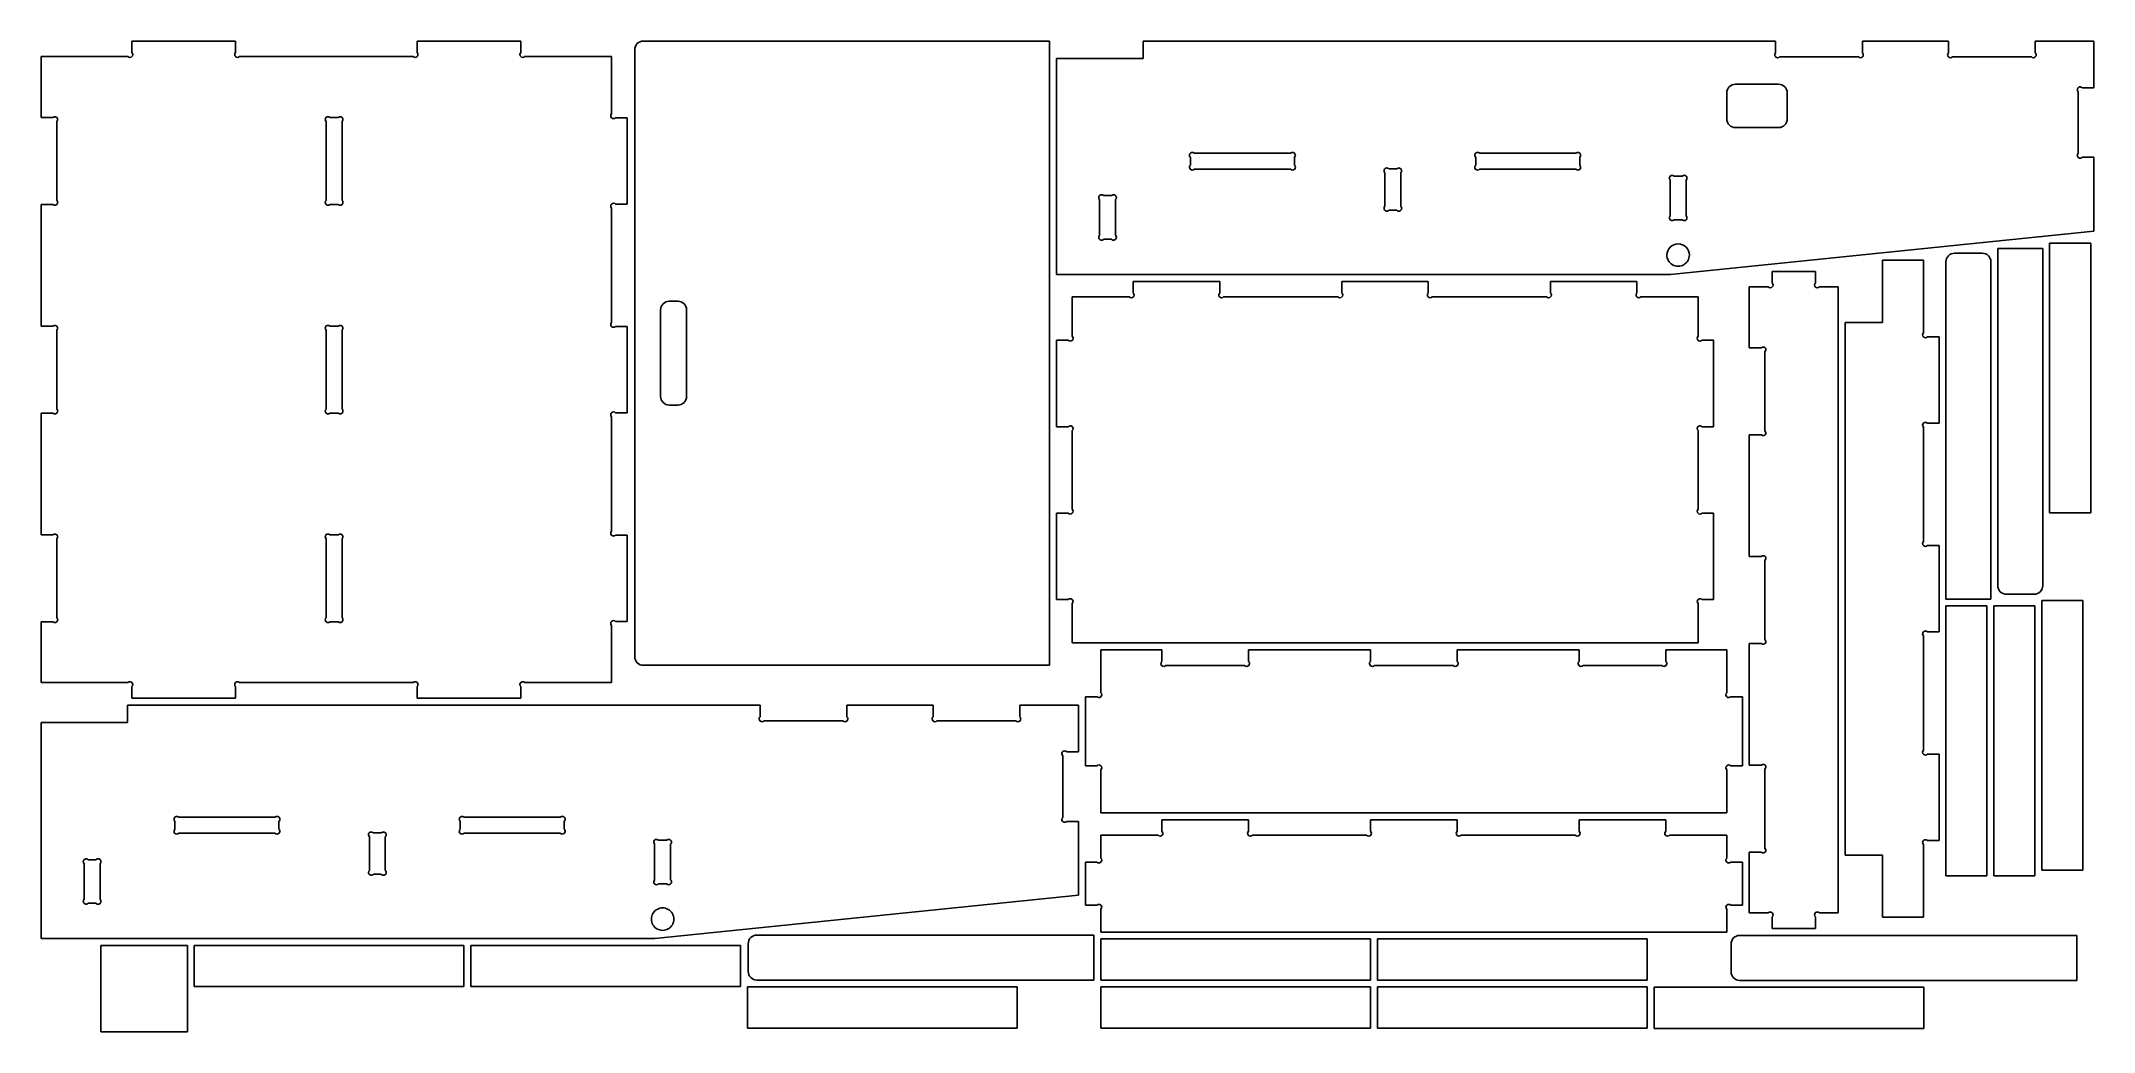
# Model space of a CAD drawing. Extents: x 4 to 2379, y 192 to 1338.
import ezdxf

# ---------------------------------------------------------------- set-up
doc = ezdxf.new("R2010")
doc.units = 0
doc.layers.get('0').update_dxf_attribs({"linetype": 'CONTINUOUS'})

msp = doc.modelspace()

# ---------------------------------------------------------------- linework, layer by layer
at = {"color": 7}
for p, q in [((109.000167, 1324.589977), (109.000167, 1337.999998)), ((109.000167, 1337.999998), (109.000167, 1337.999998)), ((109.000167, 1337.999998), (229.00035, 1337.999998)), ((229.00035, 1337.999998), (229.00035, 1337.999998)), ((229.00035, 1337.999998), (229.00035, 1324.589977)), ((439.000671, 1324.589977), (439.000671, 1337.999998)), ((439.000671, 1337.999998), (439.000671, 1337.999998)), ((439.000671, 1337.999998), (559.000854, 1337.999998)), ((559.000854, 1337.999998), (559.000854, 1337.999998)), ((559.000854, 1337.999998), (559.000854, 1324.589977)), ((1170.724227, 1338.000007), (700.723509, 1338.000007)), ((700.723509, 1338.000007), (700.723509, 1338.000007)), ((1170.724227, 615.998904), (1170.724227, 1338.000007)), ((1170.724227, 1338.000007), (1170.724227, 1338.000007)), ((1278.724379, 1317.999975), (1278.724379, 1338.000006)), ((1278.724379, 1338.000006), (1278.724379, 1338.000006)), ((1278.724379, 1338.000006), (2010.525497, 1338.000006)), ((2010.525497, 1338.000006), (2010.525497, 1338.000006)), ((2010.525497, 1338.000006), (2010.525497, 1324.389985)), ((2110.925651, 1324.389985), (2110.925651, 1338.000006)), ((2110.925651, 1338.000006), (2110.925651, 1338.000006)), ((2110.925651, 1338.000006), (2210.525803, 1338.000006)), ((2210.525803, 1338.000006), (2210.525803, 1338.000006)), ((2210.525803, 1338.000006), (2210.525803, 1324.389985)), ((2310.925956, 1324.389985), (2310.925956, 1338.000006)), ((2310.925956, 1338.000006), (2310.925956, 1338.000006)), ((2310.925956, 1338.000006), (2378.72606, 1338.000006)), ((2378.72606, 1338.000006), (2378.72606, 1338.000006)), ((2378.72606, 1338.000006), (2378.72606, 1283.949923)), ((4.000007, 1249.529862), (4.000007, 1319.99997)), ((4.000007, 1319.99997), (4.000007, 1319.99997)), ((4.000007, 1319.99997), (104.41016, 1319.99997)), ((109.005152, 1324.588931), (109.000167, 1324.589977)), ((229.00035, 1324.589977), (229.005365, 1324.588931)), ((233.599296, 1319.994969), (233.590357, 1319.99997)), ((233.590357, 1319.99997), (434.410664, 1319.99997)), ((439.005656, 1324.588931), (439.000671, 1324.589977)), ((559.000854, 1324.589977), (559.00587, 1324.588931)), ((563.5998, 1319.994969), (563.590861, 1319.99997)), ((563.590861, 1319.99997), (664.001015, 1319.99997)), ((664.001015, 1319.99997), (664.001015, 1319.99997)), ((664.001015, 1319.99997), (664.001015, 1253.929869)), ((690.723493, 1327.999992), (690.723493, 1327.999992)), ((690.723493, 1327.999992), (690.723493, 625.99892)), ((1178.724227, 1067.999593), (1178.724227, 1317.999975)), ((1178.724227, 1317.999975), (1178.724227, 1317.999975)), ((1178.724227, 1317.999975), (1278.724379, 1317.999975)), ((1278.724379, 1317.999975), (1278.724379, 1317.999975)), ((2010.525497, 1324.389985), (2010.530513, 1324.398939)), ((2012.755501, 1318.779976), (2012.755501, 1318.779976)), ((2015.124443, 1319.804976), (2015.115504, 1319.799978)), ((2015.115504, 1319.799978), (2106.335644, 1319.799978)), ((2106.335644, 1319.799978), (2106.32669, 1319.804993)), ((2110.920652, 1324.398923), (2110.925651, 1324.389985)), ((2210.525803, 1324.389985), (2210.530818, 1324.398939)), ((2212.755806, 1318.779976), (2212.755806, 1318.779976)), ((2215.124748, 1319.804976), (2215.11581, 1319.799978)), ((2215.11581, 1319.799978), (2306.335949, 1319.799978)), ((2308.695953, 1318.779976), (2308.695953, 1318.779976)), ((2310.920958, 1324.398923), (2310.925956, 1324.389985)), ((2013.945503, 1287.999929), (1963.945426, 1287.999929)), ((1963.945426, 1287.999929), (1963.945426, 1287.999929)), ((2013.945503, 1287.999929), (2013.945503, 1287.999929)), ((2378.72606, 1283.949923), (2365.116039, 1283.949923)), ((2378.72606, 1283.949923), (2378.72606, 1283.949923)), ((1953.945411, 1277.999914), (1953.945411, 1277.999914)), ((1953.945411, 1277.999914), (1953.945411, 1247.999868)), ((2023.945518, 1247.999868), (2023.945518, 1277.999914)), ((2023.945518, 1277.999914), (2023.945518, 1277.999914)), ((2360.531047, 1279.360962), (2360.526032, 1279.359916)), ((2360.526032, 1279.359916), (2360.526032, 1208.139807)), ((17.610027, 1249.529862), (4.000007, 1249.529862)), ((4.000007, 1249.529862), (4.000007, 1249.529862)), ((17.611073, 1249.534847), (17.610027, 1249.529862)), ((22.200034, 1244.939855), (22.205036, 1244.940917)), ((22.200034, 1153.729716), (22.200034, 1244.939855)), ((333.805509, 1244.940917), (333.80051, 1244.939855)), ((333.80051, 1244.939855), (333.80051, 1153.729716)), ((347.610531, 1249.529862), (338.390517, 1249.529862)), ((347.611578, 1249.534847), (347.610531, 1249.529862)), ((352.200538, 1244.939855), (352.20554, 1244.940917)), ((352.200538, 1153.729716), (352.200538, 1244.939855)), ((664.001015, 1253.929869), (664.00603, 1253.928823)), ((668.59996, 1249.334861), (668.591022, 1249.329862)), ((668.591022, 1249.329862), (682.001042, 1249.329862)), ((682.001042, 1249.329862), (682.001042, 1249.329862)), ((682.001042, 1249.329862), (682.001042, 1149.329709)), ((1953.945411, 1247.999868), (1953.945411, 1247.999868)), ((1963.945426, 1237.999853), (1963.945426, 1237.999853)), ((1963.945426, 1237.999853), (2013.945503, 1237.999853)), ((2013.945503, 1237.999853), (2013.945503, 1237.999853)), ((2023.945518, 1247.999868), (2023.945518, 1247.999868)), ((1333.529478, 1203.610846), (1333.524463, 1203.6098)), ((1333.524463, 1203.6098), (1333.524463, 1194.389786)), ((1333.524463, 1194.389786), (1333.529478, 1194.39874)), ((1335.754467, 1188.779778), (1335.754467, 1188.779778)), ((1338.11447, 1208.199807), (1338.123408, 1208.204809)), ((1449.33464, 1208.199807), (1338.11447, 1208.199807)), ((1338.123408, 1189.804778), (1338.11447, 1189.799779)), ((1338.11447, 1189.799779), (1449.33464, 1189.799779)), ((1449.335686, 1208.204792), (1449.33464, 1208.199807)), ((1449.33464, 1189.799779), (1449.335686, 1189.804794)), ((1451.704644, 1188.779778), (1451.704644, 1188.779778)), ((1453.924647, 1194.389786), (1453.924647, 1203.6098)), ((1453.929648, 1194.398725), (1453.924647, 1194.389786)), ((1563.114814, 1190.19978), (1563.123752, 1190.204781)), ((1572.334828, 1190.19978), (1563.114814, 1190.19978)), ((1572.335874, 1190.204765), (1572.334828, 1190.19978)), ((1663.529982, 1203.610846), (1663.524967, 1203.6098)), ((1663.524967, 1203.6098), (1663.524967, 1194.389786)), ((1663.524967, 1194.389786), (1663.529982, 1194.39874)), ((1665.754971, 1188.779778), (1665.754971, 1188.779778)), ((1779.335144, 1208.199807), (1668.114974, 1208.199807)), ((1668.123913, 1189.804778), (1668.114974, 1189.799779)), ((1668.114974, 1189.799779), (1779.335144, 1189.799779)), ((1779.33619, 1208.204792), (1779.335144, 1208.199807)), ((1779.335144, 1189.799779), (1779.33619, 1189.804794)), ((1781.705148, 1188.779778), (1781.705148, 1188.779778)), ((1783.925151, 1194.389786), (1783.925151, 1203.6098)), ((1783.930153, 1194.398725), (1783.925151, 1194.389786)), ((2360.526032, 1208.139807), (2360.531047, 1208.148761)), ((2365.124978, 1203.554799), (2365.116039, 1203.5498)), ((2365.116039, 1203.5498), (2378.72606, 1203.5498)), ((2378.72606, 1203.5498), (2378.72606, 1203.5498)), ((2378.72606, 1203.5498), (2378.72606, 1117.999669)), ((1558.529822, 1185.610819), (1558.524807, 1185.609773)), ((1558.524807, 1185.609773), (1558.524807, 1146.889714)), ((1576.924835, 1185.609773), (1576.929836, 1185.610834)), ((1576.924835, 1146.889714), (1576.924835, 1185.609773)), ((1888.530326, 1177.110806), (1888.525311, 1177.10976)), ((1888.525311, 1177.10976), (1888.525311, 1135.889697)), ((1902.335332, 1181.699767), (1893.115318, 1181.699767)), ((1902.326378, 1181.704752), (1902.335332, 1181.699767)), ((1906.925339, 1177.10976), (1906.920341, 1177.110821)), ((1906.925339, 1135.889697), (1906.925339, 1177.10976)), ((4.000007, 1008.199494), (4.000007, 1149.129709)), ((4.000007, 1149.129709), (4.000007, 1149.129709)), ((4.000007, 1149.129709), (17.610027, 1149.129709)), ((17.610027, 1149.129709), (17.611089, 1149.134708)), ((22.205019, 1153.72867), (22.200034, 1153.729716)), ((333.80051, 1153.729716), (333.805526, 1153.72867)), ((338.399456, 1149.134708), (338.390517, 1149.129709)), ((338.390517, 1149.129709), (347.610531, 1149.129709)), ((347.610531, 1149.129709), (347.611593, 1149.134708)), ((352.205523, 1153.72867), (352.200538, 1153.729716)), ((664.006013, 1144.740764), (664.001015, 1144.739702)), ((664.001015, 1144.739702), (664.001015, 1012.5895)), ((668.591022, 1149.329709), (668.599976, 1149.334694)), ((682.001042, 1149.329709), (668.591022, 1149.329709)), ((682.001042, 1149.329709), (682.001042, 1149.329709)), ((1228.529318, 1154.610772), (1228.524303, 1154.609725)), ((1228.524303, 1154.609725), (1228.524303, 1113.389662)), ((1233.11431, 1159.199732), (1233.123248, 1159.204734)), ((1242.334324, 1159.199732), (1233.11431, 1159.199732)), ((1242.33537, 1159.204717), (1242.334324, 1159.199732)), ((1246.924331, 1154.609725), (1246.929332, 1154.610787)), ((1246.924331, 1113.389662), (1246.924331, 1154.609725)), ((1557.504805, 1144.52971), (1557.504805, 1144.52971)), ((1558.524807, 1146.889714), (1558.529822, 1146.898668)), ((1563.123752, 1142.304705), (1563.114814, 1142.299707)), ((1563.114814, 1142.299707), (1572.334828, 1142.299707)), ((1572.334828, 1142.299707), (1572.335874, 1142.304722)), ((1576.929836, 1146.898652), (1576.924835, 1146.889714)), ((2378.72606, 1117.999669), (1888.725311, 1067.999593)), ((1893.124256, 1131.304688), (1893.115318, 1131.29969)), ((1893.115318, 1131.29969), (1902.335332, 1131.29969)), ((1902.335332, 1131.29969), (1902.326378, 1131.304705)), ((1906.920341, 1135.898635), (1906.925339, 1135.889697)), ((2378.72606, 1117.999669), (2378.72606, 1117.999669)), ((1228.524303, 1113.389662), (1228.529318, 1113.398616)), ((1233.123248, 1108.804654), (1233.11431, 1108.799655)), ((1233.11431, 1108.799655), (1242.334324, 1108.799655)), ((1246.929332, 1113.398601), (1246.924331, 1113.389662)), ((2217.503356, 1092.653749), (2217.503356, 1092.653749)), ((2217.503356, 1092.653749), (2249.503404, 1092.653749)), ((2249.503404, 1092.653749), (2249.503404, 1092.653749)), ((2267.50342, 708.220891), (2267.50342, 1098.221486)), ((2267.50342, 1098.221486), (2267.50342, 1098.221486)), ((2267.50342, 1098.221486), (2319.503499, 1098.221486)), ((2319.503499, 1098.221486), (2319.503499, 708.220891)), ((2319.503499, 1098.221486), (2319.503499, 1098.221486)), ((2327.503499, 792.343467), (2327.503499, 1104.343944)), ((2327.503499, 1104.343944), (2327.503499, 1104.343944)), ((2327.503499, 1104.343944), (2375.003572, 1104.343944)), ((2375.003572, 1104.343944), (2375.003572, 1104.343944)), ((2375.003572, 1104.343944), (2375.003572, 792.343467)), ((1910.725345, 1090.499627), (1910.725345, 1090.499627)), ((2006.503058, 1058.179224), (2006.503058, 1071.589245)), ((2006.503058, 1071.589245), (2006.503058, 1071.589245)), ((2006.503058, 1071.589245), (2056.503134, 1071.589245)), ((2056.503134, 1071.589245), (2056.503134, 1071.589245)), ((2056.503134, 1071.589245), (2056.503134, 1058.179224)), ((2134.00324, 1012.598909), (2134.00324, 1084.599019)), ((2134.00324, 1084.599019), (2134.00324, 1084.599019)), ((2134.00324, 1084.599019), (2181.503313, 1084.599019)), ((2181.503313, 1084.599019), (2181.503313, 1084.599019)), ((2181.503313, 1084.599019), (2181.503313, 1000.528891)), ((2207.50334, 692.653138), (2207.50334, 1082.653734)), ((2207.50334, 1082.653734), (2207.50334, 1082.653734)), ((2259.50342, 1082.653734), (2259.50342, 1082.653734)), ((2259.50342, 1082.653734), (2259.50342, 692.653138)), ((1888.725311, 1067.999593), (1178.724227, 1067.999593)), ((1178.724227, 1067.999593), (1178.724227, 1067.999593)), ((1267.389363, 1046.598511), (1267.394362, 1046.589573)), ((1267.394362, 1046.589573), (1267.394362, 1059.999593)), ((1267.394362, 1059.999593), (1267.394362, 1059.999593)), ((1267.394362, 1059.999593), (1367.394515, 1059.999593)), ((1367.394515, 1059.999593), (1367.394515, 1059.999593)), ((1367.394515, 1059.999593), (1367.394515, 1046.589573)), ((1508.724731, 1046.589573), (1508.724731, 1059.999593)), ((1508.724731, 1059.999593), (1508.724731, 1059.999593)), ((1508.724731, 1059.999593), (1608.724884, 1059.999593)), ((1508.729732, 1046.598511), (1508.724731, 1046.589573)), ((1608.724884, 1059.999593), (1608.724884, 1059.999593)), ((1608.724884, 1059.999593), (1608.724884, 1046.589573)), ((1750.055099, 1046.589573), (1750.055099, 1059.999593)), ((1750.055099, 1059.999593), (1750.055099, 1059.999593)), ((1750.055099, 1059.999593), (1850.055252, 1059.999593)), ((1750.060101, 1046.598511), (1750.055099, 1046.589573)), ((1850.055252, 1059.999593), (1850.055252, 1059.999593)), ((1850.055252, 1059.999593), (1850.055252, 1046.589573)), ((1888.725311, 1067.999593), (1888.725311, 1067.999593)), ((1980.003017, 983.119109), (1980.003017, 1053.589217)), ((1980.003017, 1053.589217), (1980.003017, 1053.589217)), ((1980.003017, 1053.589217), (2001.913051, 1053.589217)), ((2001.913051, 1053.589217), (2001.904097, 1053.584232)), ((2006.498059, 1058.178162), (2006.503058, 1058.179224)), ((2006.642012, 1053.584232), (2006.642012, 1053.584232)), ((2056.35418, 1053.584232), (2056.35418, 1053.584232)), ((2056.503134, 1058.179224), (2056.498133, 1058.178162)), ((2061.092095, 1053.584232), (2061.093141, 1053.589217)), ((2061.093141, 1053.589217), (2083.003174, 1053.589217)), ((2083.003174, 1053.589217), (2083.003174, 1053.589217)), ((2083.003174, 1053.589217), (2083.003174, 329.588111)), ((720.723539, 926.99938), (720.723539, 1026.999532)), ((720.723539, 1026.999532), (720.723539, 1026.999532)), ((730.723554, 1036.999548), (730.723554, 1036.999548)), ((730.723554, 1036.999548), (740.72357, 1036.999548)), ((740.72357, 1036.999548), (740.72357, 1036.999548)), ((750.723585, 1026.999532), (750.723585, 1026.999532)), ((750.723585, 1026.999532), (750.723585, 926.99938)), ((1196.724254, 996.589496), (1196.724254, 1041.999566)), ((1196.724254, 1041.999566), (1196.724254, 1041.999566)), ((1196.724254, 1041.999566), (1262.794355, 1041.999566)), ((1262.794355, 1041.999566), (1262.795401, 1042.004581)), ((1367.245561, 1042.004581), (1367.245561, 1042.004581)), ((1371.98346, 1042.004564), (1371.984522, 1041.999566)), ((1371.984522, 1041.999566), (1504.134724, 1041.999566)), ((1608.575929, 1042.004581), (1608.575929, 1042.004581)), ((1613.313829, 1042.004564), (1613.314891, 1041.999566)), ((1613.314891, 1041.999566), (1745.465092, 1041.999566)), ((1854.654198, 1042.004564), (1854.655259, 1041.999566)), ((1854.655259, 1041.999566), (1920.72536, 1041.999566)), ((1920.72536, 1041.999566), (1920.72536, 1041.999566)), ((1920.72536, 1041.999566), (1920.72536, 996.589496)), ((17.610027, 1008.199494), (4.000007, 1008.199494)), ((4.000007, 1008.199494), (4.000007, 1008.199494)), ((17.611073, 1008.194479), (17.610027, 1008.199494)), ((22.200034, 912.389347), (22.200034, 1003.609487)), ((22.200034, 1003.609487), (22.205036, 1003.600548)), ((333.80051, 1003.609487), (333.80051, 912.389347)), ((333.805509, 1003.600548), (333.80051, 1003.609487)), ((347.610531, 1008.199494), (338.390517, 1008.199494)), ((347.611578, 1008.194479), (347.610531, 1008.199494)), ((352.200538, 912.389347), (352.200538, 1003.609487)), ((352.200538, 1003.609487), (352.20554, 1003.600548)), ((664.001015, 1012.5895), (664.00603, 1012.588454)), ((668.59996, 1007.994492), (668.591022, 1007.999493)), ((668.591022, 1007.999493), (682.001042, 1007.999493)), ((682.001042, 1007.999493), (682.001042, 1007.999493)), ((682.001042, 1007.999493), (682.001042, 907.999341)), ((2091.003174, 396.597968), (2091.003174, 1012.598909)), ((2091.003174, 1012.598909), (2091.003174, 1012.598909)), ((2091.003174, 1012.598909), (2134.00324, 1012.598909)), ((2134.00324, 1012.598909), (2134.00324, 1012.598909)), ((1178.724227, 891.999336), (1178.724227, 991.999489)), ((1178.724227, 991.999489), (1178.724227, 991.999489)), ((1178.724227, 991.999489), (1192.134247, 991.999489)), ((1192.134247, 991.999489), (1192.135293, 992.004504)), ((1196.729255, 996.598435), (1196.724254, 996.589496)), ((1196.729255, 991.860551), (1196.729255, 991.860551)), ((1920.72536, 996.589496), (1920.720375, 996.59845)), ((1920.720375, 991.860535), (1920.720375, 991.860535)), ((1925.314306, 992.004488), (1925.315367, 991.999489)), ((1925.315367, 991.999489), (1938.725388, 991.999489)), ((1938.725388, 991.999489), (1938.725388, 991.999489)), ((1938.725388, 991.999489), (1938.725388, 891.999336)), ((1993.613038, 983.119109), (1980.003017, 983.119109)), ((1980.003017, 983.119109), (1980.003017, 983.119109)), ((1993.604099, 983.124111), (1993.613038, 983.119109)), ((1998.203045, 887.318963), (1998.203045, 978.529102)), ((2181.508311, 995.789945), (2181.508311, 995.789945)), ((2186.102258, 995.933882), (2186.09332, 995.928884)), ((2186.09332, 995.928884), (2199.50334, 995.928884)), ((2199.50334, 995.928884), (2199.50334, 995.928884)), ((2199.50334, 995.928884), (2199.50334, 895.928731)), ((720.723539, 926.99938), (720.723539, 926.99938)), ((750.723585, 926.99938), (750.723585, 926.99938)), ((4.000007, 766.869125), (4.000007, 907.79934)), ((4.000007, 907.79934), (4.000007, 907.79934)), ((4.000007, 907.79934), (17.610027, 907.79934)), ((17.610027, 907.79934), (17.611089, 907.804339)), ((22.205019, 912.398301), (22.200034, 912.389347)), ((332.780509, 910.029344), (332.780509, 910.029344)), ((333.80051, 912.389347), (333.805526, 912.398301)), ((338.399456, 907.804339), (338.390517, 907.79934)), ((338.390517, 907.79934), (347.610531, 907.79934)), ((347.610531, 907.79934), (347.611593, 907.804339)), ((352.205523, 912.398301), (352.200538, 912.389347)), ((664.006013, 903.410395), (664.001015, 903.409334)), ((664.001015, 903.409334), (664.001015, 771.259132)), ((664.00603, 908.148295), (664.00603, 908.148295)), ((668.591022, 907.999341), (668.599976, 908.004325)), ((682.001042, 907.999341), (668.591022, 907.999341)), ((682.001042, 907.999341), (682.001042, 907.999341)), ((740.72357, 916.999364), (730.723554, 916.999364)), ((730.723554, 916.999364), (730.723554, 916.999364)), ((740.72357, 916.999364), (740.72357, 916.999364)), ((1192.134247, 891.999336), (1178.724227, 891.999336)), ((1178.724227, 891.999336), (1178.724227, 891.999336)), ((1192.135293, 892.004321), (1192.134247, 891.999336)), ((1196.724254, 887.409329), (1196.729255, 887.410391)), ((1196.724254, 796.589191), (1196.724254, 887.409329)), ((1196.729255, 892.148275), (1196.729255, 892.148275)), ((1920.720375, 892.148291), (1920.720375, 892.148291)), ((1920.720375, 887.410376), (1920.72536, 887.409329)), ((1920.72536, 887.409329), (1920.72536, 796.589191)), ((1938.725388, 891.999336), (1925.315367, 891.999336)), ((1938.725388, 891.999336), (1938.725388, 891.999336)), ((1980.003017, 741.788741), (1980.003017, 882.718956)), ((1980.003017, 882.718956), (1980.003017, 882.718956)), ((1980.003017, 882.718956), (1993.613038, 882.718956)), ((1998.198046, 887.317901), (1998.203045, 887.318963)), ((2181.508311, 891.339786), (2181.503313, 891.338724)), ((2181.503313, 891.338724), (2181.503313, 759.188522)), ((2181.508328, 896.077685), (2181.508328, 896.077685)), ((2186.09332, 895.928731), (2186.102274, 895.933716)), ((2199.50334, 895.928731), (2186.09332, 895.928731)), ((2199.50334, 895.928731), (2199.50334, 895.928731)), ((1178.724227, 691.999031), (1178.724227, 791.999184)), ((1178.724227, 791.999184), (1178.724227, 791.999184)), ((1178.724227, 791.999184), (1192.134247, 791.999184)), ((1192.134247, 791.999184), (1192.135293, 792.004199)), ((1196.729255, 796.598129), (1196.724254, 796.589191)), ((1196.729255, 791.860245), (1196.729255, 791.860245)), ((1920.72536, 796.589191), (1920.720375, 796.598145)), ((1925.314306, 792.004182), (1925.315367, 791.999184)), ((1925.315367, 791.999184), (1938.725388, 791.999184)), ((1938.725388, 791.999184), (1938.725388, 791.999184)), ((1938.725388, 791.999184), (1938.725388, 691.999031)), ((2375.003572, 792.343467), (2327.503499, 792.343467)), ((2327.503499, 792.343467), (2327.503499, 792.343467)), ((2375.003572, 792.343467), (2375.003572, 792.343467)), ((17.610027, 766.869125), (4.000007, 766.869125)), ((4.000007, 766.869125), (4.000007, 766.869125)), ((17.611073, 766.86411), (17.610027, 766.869125)), ((22.200034, 671.058979), (22.200034, 762.269118)), ((332.780509, 764.639122), (332.780509, 764.639122)), ((333.805509, 762.27018), (333.80051, 762.269118)), ((333.80051, 762.269118), (333.80051, 671.058979)), ((347.610531, 766.869125), (338.390517, 766.869125)), ((347.611578, 766.86411), (347.610531, 766.869125)), ((352.200538, 671.058979), (352.200538, 762.269118)), ((664.001015, 771.259132), (664.00603, 771.258086)), ((668.59996, 766.664123), (668.591022, 766.669125)), ((668.591022, 766.669125), (682.001042, 766.669125)), ((682.001042, 766.669125), (682.001042, 766.669125)), ((682.001042, 766.669125), (682.001042, 666.668972)), ((1993.613038, 741.788741), (1980.003017, 741.788741)), ((1980.003017, 741.788741), (1980.003017, 741.788741)), ((1993.604099, 741.783742), (1993.613038, 741.788741)), ((1998.203045, 737.198734), (1998.19803, 737.18978)), ((1998.203045, 645.978594), (1998.203045, 737.198734)), ((2186.102258, 754.593514), (2186.09332, 754.598515)), ((2186.09332, 754.598515), (2199.50334, 754.598515)), ((2199.50334, 754.598515), (2199.50334, 754.598515)), ((2199.50334, 754.598515), (2199.50334, 654.598362)), ((1192.134247, 691.999031), (1178.724227, 691.999031)), ((1178.724227, 691.999031), (1178.724227, 691.999031)), ((1192.135293, 692.004016), (1192.134247, 691.999031)), ((1196.729255, 692.147969), (1196.729255, 692.147969)), ((1938.725388, 691.999031), (1925.315367, 691.999031)), ((1938.725388, 691.999031), (1938.725388, 691.999031)), ((2259.50342, 692.653138), (2207.50334, 692.653138)), ((2207.50334, 692.653138), (2207.50334, 692.653138)), ((2259.50342, 692.653138), (2259.50342, 692.653138)), ((2267.50342, 708.220891), (2267.50342, 708.220891)), ((2309.503484, 698.220875), (2277.503435, 698.220875)), ((2309.503484, 698.220875), (2309.503484, 698.220875)), ((2318.503485, 379.137115), (2318.503485, 691.137592)), ((2318.503485, 691.137592), (2318.503485, 691.137592)), ((2318.503485, 691.137592), (2366.003558, 691.137592)), ((2366.003558, 691.137592), (2366.003558, 379.137115)), ((2366.003558, 691.137592), (2366.003558, 691.137592)), ((4.000007, 595.998864), (4.000007, 666.468972)), ((4.000007, 666.468972), (4.000007, 666.468972)), ((4.000007, 666.468972), (17.610027, 666.468972)), ((17.610027, 666.468972), (17.611089, 666.46397)), ((22.205019, 671.057932), (22.200034, 671.058979)), ((332.780509, 668.688975), (332.780509, 668.688975)), ((333.80051, 671.058979), (333.805526, 671.057932)), ((338.399456, 666.46397), (338.390517, 666.468972)), ((338.390517, 666.468972), (347.610531, 666.468972)), ((347.610531, 666.468972), (347.611593, 666.46397)), ((352.205523, 671.057932), (352.200538, 671.058979)), ((664.00603, 666.807926), (664.00603, 666.807926)), ((682.001042, 666.668972), (668.591022, 666.668972)), ((668.591022, 666.668972), (668.599976, 666.663957)), ((682.001042, 666.668972), (682.001042, 666.668972)), ((1196.724254, 687.409024), (1196.729255, 687.410085)), ((1196.724254, 641.998954), (1196.724254, 687.409024)), ((1920.720375, 687.41007), (1920.72536, 687.409024)), ((1920.72536, 687.409024), (1920.72536, 641.998954)), ((2207.50334, 372.652661), (2207.50334, 684.653138)), ((2207.50334, 684.653138), (2207.50334, 684.653138)), ((2207.50334, 684.653138), (2255.003413, 684.653138)), ((2255.003413, 684.653138), (2255.003413, 684.653138)), ((2255.003413, 684.653138), (2255.003413, 372.652661)), ((2263.003413, 372.652661), (2263.003413, 684.653138)), ((2263.003413, 684.653138), (2263.003413, 684.653138)), ((2263.003413, 684.653138), (2310.503485, 684.653138)), ((2310.503485, 684.653138), (2310.503485, 372.652661)), ((2310.503485, 684.653138), (2310.503485, 684.653138)), ((664.006013, 662.070027), (664.001015, 662.068965)), ((664.001015, 662.068965), (664.001015, 595.998864)), ((1920.72536, 641.998954), (1196.724254, 641.998954)), ((1196.724254, 641.998954), (1196.724254, 641.998954)), ((1920.72536, 641.998954), (1920.72536, 641.998954)), ((1980.003017, 500.455372), (1980.003017, 641.388587)), ((1980.003017, 641.388587), (1980.003017, 641.388587)), ((1980.003017, 641.388587), (1993.613038, 641.388587)), ((1993.613038, 641.388587), (1993.604084, 641.393602)), ((1998.198046, 645.987533), (1998.203045, 645.978594)), ((2181.508311, 650.009417), (2181.503313, 650.008355)), ((2181.503313, 650.008355), (2181.503313, 517.858153)), ((2186.09332, 654.598362), (2186.102274, 654.603347)), ((2199.50334, 654.598362), (2186.09332, 654.598362)), ((2199.50334, 654.598362), (2199.50334, 654.598362)), ((690.723493, 625.99892), (690.723493, 625.99892)), ((1230.001883, 584.338879), (1230.001883, 633.998954)), ((1230.001883, 633.998954), (1230.001883, 633.998954)), ((1230.001883, 633.998954), (1300.468691, 633.998954)), ((1300.468691, 633.998954), (1300.468691, 633.998954)), ((1300.468691, 633.998954), (1300.468691, 620.388934)), ((1300.468691, 620.388934), (1300.468706, 620.397888)), ((1400.869144, 620.388934), (1400.869144, 633.998954)), ((1400.869144, 633.998954), (1400.869144, 633.998954)), ((1400.869144, 633.998954), (1541.80236, 633.998954)), ((1400.869146, 620.397872), (1400.869144, 620.388934)), ((1541.80236, 633.998954), (1541.80236, 633.998954)), ((1541.80236, 633.998954), (1541.80236, 620.388934)), ((1541.80236, 620.388934), (1541.802375, 620.397888)), ((1642.202513, 620.388934), (1642.202513, 633.998954)), ((1642.202513, 633.998954), (1642.202513, 633.998954)), ((1642.202513, 633.998954), (1783.135728, 633.998954)), ((1642.202515, 620.397872), (1642.202513, 620.388934)), ((1783.135728, 633.998954), (1783.135728, 633.998954)), ((1783.135728, 633.998954), (1783.135728, 620.388934)), ((1783.135728, 620.388934), (1783.135744, 620.397888)), ((1883.535882, 620.388934), (1883.535882, 633.998954)), ((1883.535882, 633.998954), (1883.535882, 633.998954)), ((1883.535882, 633.998954), (1954.00299, 633.998954)), ((1883.535883, 620.397872), (1883.535882, 620.388934)), ((1954.00299, 633.998954), (1954.00299, 633.998954)), ((1954.00299, 633.998954), (1954.00299, 584.338879)), ((104.41016, 595.998864), (4.000007, 595.998864)), ((4.000007, 595.998864), (4.000007, 595.998864)), ((104.411206, 596.003849), (104.41016, 595.998864)), ((109.149121, 596.003849), (109.149121, 596.003849)), ((233.590357, 595.998864), (233.599311, 596.003849)), ((434.410664, 595.998864), (233.590357, 595.998864)), ((434.41171, 596.003849), (434.410664, 595.998864)), ((439.149625, 596.003849), (439.149625, 596.003849)), ((558.8619, 596.003849), (558.8619, 596.003849)), ((563.590861, 595.998864), (563.599815, 596.003849)), ((664.001015, 595.998864), (563.590861, 595.998864)), ((664.001015, 595.998864), (664.001015, 595.998864)), ((700.723509, 615.998904), (700.723509, 615.998904)), ((700.723509, 615.998904), (1170.724227, 615.998904)), ((1170.724227, 615.998904), (1170.724227, 615.998904)), ((1302.693694, 614.778925), (1302.693694, 614.778925)), ((1305.062636, 615.803925), (1305.062598, 615.798927)), ((1305.062598, 615.798927), (1396.275137, 615.798927)), ((1396.275137, 615.798927), (1396.275184, 615.803942)), ((1398.644141, 614.778925), (1398.644141, 614.778925)), ((1544.027363, 614.778925), (1544.027363, 614.778925)), ((1546.396305, 615.803925), (1546.396367, 615.798927)), ((1546.396367, 615.798927), (1637.608506, 615.798927)), ((1637.608506, 615.798927), (1637.608552, 615.803942)), ((1639.97751, 614.778925), (1639.97751, 614.778925)), ((1785.360732, 614.778925), (1785.360732, 614.778925)), ((1787.729674, 615.803925), (1787.729736, 615.798927)), ((1787.729736, 615.798927), (1878.941875, 615.798927)), ((1878.941875, 615.798927), (1878.941921, 615.803942)), ((104.000175, 549.998806), (104.000175, 569.998836)), ((104.000175, 569.998836), (104.000175, 569.998836)), ((104.000175, 569.998836), (835.801293, 569.998836)), ((109.000167, 591.408857), (109.005168, 591.409919)), ((109.000167, 577.998836), (109.000167, 591.408857)), ((229.00035, 577.998836), (109.000167, 577.998836)), ((109.000167, 577.998836), (109.000167, 577.998836)), ((229.005349, 591.409919), (229.00035, 591.408857)), ((229.00035, 591.408857), (229.00035, 577.998836)), ((229.00035, 577.998836), (229.00035, 577.998836)), ((439.000671, 591.408857), (439.005672, 591.409919)), ((439.000671, 577.998836), (439.000671, 591.408857)), ((559.000854, 577.998836), (439.000671, 577.998836)), ((439.000671, 577.998836), (439.000671, 577.998836)), ((559.005853, 591.409919), (559.000854, 591.408857)), ((559.000854, 591.408857), (559.000854, 577.998836)), ((559.000854, 577.998836), (559.000854, 577.998836)), ((835.801293, 569.998836), (835.801293, 569.998836)), ((835.801293, 569.998836), (835.801293, 556.388816)), ((936.201447, 556.388816), (936.201447, 569.998836)), ((936.201447, 569.998836), (936.201447, 569.998836)), ((936.201447, 569.998836), (1035.801599, 569.998836)), ((1035.801599, 569.998836), (1035.801599, 569.998836)), ((1035.801599, 569.998836), (1035.801599, 556.388816)), ((1136.201752, 556.388816), (1136.201752, 569.998836)), ((1136.201752, 569.998836), (1136.201752, 569.998836)), ((1136.201752, 569.998836), (1204.001856, 569.998836)), ((1204.001856, 569.998836), (1204.001856, 569.998836)), ((1204.001856, 569.998836), (1204.001856, 515.948754)), ((1212.001856, 499.748749), (1212.001856, 579.748872)), ((1212.001856, 579.748872), (1212.001856, 579.748872)), ((1212.001856, 579.748872), (1225.407976, 579.748872)), ((1225.407976, 579.748872), (1225.407923, 579.753887)), ((1230.001885, 584.347817), (1230.001883, 584.338879)), ((1958.596935, 579.75387), (1958.596997, 579.748872)), ((1958.596997, 579.748872), (1972.003017, 579.748872)), ((1972.003017, 579.748872), (1972.003017, 579.748872)), ((1972.003017, 579.748872), (1972.003017, 499.748749)), ((4.000023, 299.998424), (4.000023, 549.998806)), ((4.000023, 549.998806), (4.000023, 549.998806)), ((4.000023, 549.998806), (104.000175, 549.998806)), ((104.000175, 549.998806), (104.000175, 549.998806)), ((840.400239, 551.803807), (840.3913, 551.798809)), ((840.3913, 551.798809), (931.61144, 551.798809)), ((931.61144, 551.798809), (931.612486, 551.803824)), ((933.981443, 550.778807), (933.981443, 550.778807)), ((936.206448, 556.397754), (936.201447, 556.388816)), ((1035.801599, 556.388816), (1035.806614, 556.39777)), ((1038.031602, 550.778807), (1038.031602, 550.778807)), ((1040.400544, 551.803807), (1040.391606, 551.798809)), ((1040.391606, 551.798809), (1131.611745, 551.798809)), ((1131.611745, 551.798809), (1131.612791, 551.803824)), ((1133.981749, 550.778807), (1133.981749, 550.778807)), ((1136.206754, 556.397754), (1136.201752, 556.388816)), ((1185.806843, 511.349793), (1185.801828, 511.358747)), ((1185.801828, 511.358747), (1185.801828, 440.138638)), ((1204.001856, 515.948754), (1190.391835, 515.948754)), ((1204.001856, 515.948754), (1204.001856, 515.948754)), ((1225.407976, 499.748749), (1212.001856, 499.748749)), ((1212.001856, 499.748749), (1212.001856, 499.748749)), ((1225.407923, 499.753734), (1225.407976, 499.748749)), ((1230.001885, 499.897688), (1230.001885, 499.897688)), ((1954.003005, 499.897703), (1954.003005, 499.897703)), ((1958.596997, 499.748749), (1958.596935, 499.753751)), ((1972.003017, 499.748749), (1958.596997, 499.748749)), ((1972.003017, 499.748749), (1972.003017, 499.748749)), ((1993.613038, 500.455372), (1980.003017, 500.455372)), ((1980.003017, 500.455372), (1980.003017, 500.455372)), ((1993.604099, 500.455373), (1993.613038, 500.455372)), ((2181.503313, 517.858153), (2181.508328, 517.857107)), ((2186.102258, 513.263145), (2186.09332, 513.268146)), ((2186.09332, 513.268146), (2199.50334, 513.268146)), ((2199.50334, 513.268146), (2199.50334, 513.268146)), ((2199.50334, 513.268146), (2199.50334, 413.267994)), ((1230.001883, 445.498666), (1230.001883, 495.158742)), ((1954.003005, 495.159788), (1954.00299, 495.158742)), ((1954.00299, 495.158742), (1954.00299, 445.498666)), ((1998.203045, 404.649226), (1998.203045, 495.861365)), ((158.805274, 435.609677), (158.800259, 435.608631)), ((158.800259, 435.608631), (158.800259, 426.388617)), ((274.610436, 440.198638), (163.390266, 440.198638)), ((274.611482, 440.203623), (274.610436, 440.198638)), ((279.200443, 435.608631), (279.205444, 435.609693)), ((279.200443, 426.388617), (279.200443, 435.608631)), ((488.805778, 435.609677), (488.800763, 435.608631)), ((488.800763, 435.608631), (488.800763, 426.388617)), ((493.39077, 440.198638), (493.399709, 440.203639)), ((604.61094, 440.198638), (493.39077, 440.198638)), ((604.611986, 440.203623), (604.61094, 440.198638)), ((609.200947, 435.608631), (609.205949, 435.609693)), ((609.200947, 426.388617), (609.200947, 435.608631)), ((1190.400773, 435.55363), (1190.391835, 435.548631)), ((1190.391835, 435.548631), (1204.001856, 435.548631)), ((1204.001856, 435.548631), (1204.001856, 435.548631)), ((1204.001856, 435.548631), (1204.001856, 349.9985)), ((1954.00299, 445.498666), (1230.001883, 445.498666)), ((1230.001883, 445.498666), (1230.001883, 445.498666)), ((1400.669144, 437.498666), (1300.668991, 437.498666)), ((1300.668991, 437.498666), (1300.668991, 437.498666)), ((1300.668991, 437.498666), (1300.668991, 424.088646)), ((1400.669144, 424.088646), (1400.669144, 437.498666)), ((1400.669144, 437.498666), (1400.669144, 437.498666)), ((1642.002513, 437.498666), (1542.00236, 437.498666)), ((1542.00236, 437.498666), (1542.00236, 437.498666)), ((1542.00236, 437.498666), (1542.00236, 424.088646)), ((1642.002513, 424.088646), (1642.002513, 437.498666)), ((1642.002513, 437.498666), (1642.002513, 437.498666)), ((1883.332882, 437.498666), (1783.332729, 437.498666)), ((1783.332729, 437.498666), (1783.332729, 437.498666)), ((1783.332729, 437.498666), (1783.332729, 424.088646)), ((1883.332882, 424.088646), (1883.332882, 437.498666)), ((1883.332882, 437.498666), (1883.332882, 437.498666)), ((1954.00299, 445.498666), (1954.00299, 445.498666)), ((158.800259, 426.388617), (158.805274, 426.397571)), ((161.030262, 420.778608), (161.030262, 420.778608)), ((163.399204, 421.803609), (163.390266, 421.79861)), ((163.390266, 421.79861), (274.610436, 421.79861)), ((276.98044, 420.778608), (276.98044, 420.778608)), ((279.205444, 426.397555), (279.200443, 426.388617)), ((383.805618, 417.60965), (383.800603, 417.608604)), ((383.800603, 417.608604), (383.800603, 378.888544)), ((388.39061, 422.198611), (388.399548, 422.203612)), ((397.610624, 422.198611), (388.39061, 422.198611)), ((397.61167, 422.203595), (397.610624, 422.198611)), ((402.200631, 417.608604), (402.205632, 417.609665)), ((402.200631, 378.888544), (402.200631, 417.608604)), ((488.800763, 426.388617), (488.805778, 426.397571)), ((491.030767, 420.778608), (491.030767, 420.778608)), ((493.399709, 421.803609), (493.39077, 421.79861)), ((493.39077, 421.79861), (604.61094, 421.79861)), ((604.61094, 421.79861), (604.611986, 421.803625)), ((606.980944, 420.778608), (606.980944, 420.778608)), ((609.205949, 426.397555), (609.200947, 426.388617)), ((713.806122, 409.109637), (713.801107, 409.108591)), ((713.801107, 409.108591), (713.801107, 367.888528)), ((727.611128, 413.698598), (718.391114, 413.698598)), ((727.612174, 413.703582), (727.611128, 413.698598)), ((732.201135, 409.108591), (732.206136, 409.109652)), ((732.201135, 367.888528), (732.201135, 409.108591)), ((1296.074984, 419.498639), (1230.001883, 419.498639)), ((1230.001883, 419.498639), (1230.001883, 419.498639)), ((1230.001883, 419.498639), (1230.001883, 393.088599)), ((1296.07503, 419.503654), (1296.074984, 419.498639)), ((1400.52519, 419.503654), (1400.52519, 419.503654)), ((1400.669159, 424.0976), (1400.669144, 424.088646)), ((1537.408353, 419.498639), (1405.263151, 419.498639)), ((1537.408399, 419.493654), (1537.408353, 419.498639)), ((1542.146299, 419.493638), (1542.146299, 419.493638)), ((1641.853559, 419.493654), (1641.853559, 419.493654)), ((1641.997528, 424.0876), (1642.002513, 424.088646)), ((1646.59252, 419.498639), (1646.591458, 419.493638)), ((1778.742722, 419.498639), (1646.59252, 419.498639)), ((1778.743768, 419.493654), (1778.742722, 419.498639)), ((1783.481667, 419.493638), (1783.481667, 419.493638)), ((1883.337897, 424.0876), (1883.332882, 424.088646)), ((1887.932889, 419.498639), (1887.931827, 419.493638)), ((1954.00299, 419.498639), (1887.932889, 419.498639)), ((1954.00299, 393.088599), (1954.00299, 419.498639)), ((1954.00299, 419.498639), (1954.00299, 419.498639)), ((1998.198046, 404.649164), (1998.203045, 404.649226)), ((2181.508311, 408.669048), (2181.503313, 408.667986)), ((2181.503313, 408.667986), (2181.503313, 324.597858)), ((2199.50334, 413.267994), (2186.09332, 413.267994)), ((2186.09332, 413.267994), (2186.102274, 413.262978)), ((2199.50334, 413.267994), (2199.50334, 413.267994)), ((53.805114, 386.609602), (53.800099, 386.608556)), ((53.800099, 386.608556), (53.800099, 345.388493)), ((58.390106, 391.198563), (58.399044, 391.203565)), ((67.61012, 391.198563), (58.390106, 391.198563)), ((67.611166, 391.203548), (67.61012, 391.198563)), ((72.200127, 345.388493), (72.200127, 386.608556)), ((1225.407876, 388.498592), (1212.001856, 388.498592)), ((1212.001856, 388.498592), (1212.001856, 388.498592)), ((1212.001856, 388.498592), (1212.001856, 338.498515)), ((1225.407923, 388.493607), (1225.407876, 388.498592)), ((1230.001883, 393.088599), (1230.001885, 393.087537)), ((1953.998005, 393.087552), (1954.00299, 393.088599)), ((1958.592997, 388.498592), (1958.591935, 388.49359)), ((1972.003017, 388.498592), (1958.592997, 388.498592)), ((1972.003017, 338.498515), (1972.003017, 388.498592)), ((1972.003017, 388.498592), (1972.003017, 388.498592)), ((1980.003017, 329.588111), (1980.003017, 400.055219)), ((1980.003017, 400.055219), (1980.003017, 400.055219)), ((1980.003017, 400.055219), (1993.613038, 400.055219)), ((2134.00324, 396.597968), (2091.003174, 396.597968)), ((2091.003174, 396.597968), (2091.003174, 396.597968)), ((2134.00324, 324.597858), (2134.00324, 396.597968)), ((2134.00324, 396.597968), (2134.00324, 396.597968)), ((383.800603, 378.888544), (383.805618, 378.897498)), ((388.399548, 374.303536), (388.39061, 374.298537)), ((388.39061, 374.298537), (397.610624, 374.298537)), ((402.205632, 378.897483), (402.200631, 378.888544)), ((718.400052, 363.303519), (718.391114, 363.298521)), ((718.391114, 363.298521), (727.611128, 363.298521)), ((732.206136, 367.897466), (732.201135, 367.888528)), ((2255.003413, 372.652661), (2207.50334, 372.652661)), ((2207.50334, 372.652661), (2207.50334, 372.652661)), ((2255.003413, 372.652661), (2255.003413, 372.652661)), ((2310.503485, 372.652661), (2263.003413, 372.652661)), ((2263.003413, 372.652661), (2263.003413, 372.652661)), ((2310.503485, 372.652661), (2310.503485, 372.652661)), ((2366.003558, 379.137115), (2318.503485, 379.137115)), ((2318.503485, 379.137115), (2318.503485, 379.137115)), ((2366.003558, 379.137115), (2366.003558, 379.137115)), ((52.780097, 343.02849), (52.780097, 343.02849)), ((58.399044, 340.803485), (58.390106, 340.798486)), ((58.390106, 340.798486), (67.61012, 340.798486)), ((72.205128, 345.397432), (72.200127, 345.388493)), ((1204.001856, 349.9985), (714.001107, 299.998424)), ((1204.001856, 349.9985), (1204.001856, 349.9985)), ((1212.001856, 338.498515), (1212.001856, 338.498515)), ((1212.001856, 338.498515), (1225.407876, 338.498515)), ((1225.407876, 338.498515), (1225.407923, 338.5035)), ((1230.001885, 333.90957), (1230.001883, 333.908508)), ((1230.001883, 333.908508), (1230.001883, 307.498468)), ((1954.00299, 307.498468), (1954.00299, 333.908508)), ((1958.591935, 338.503517), (1958.592997, 338.498515)), ((1958.592997, 338.498515), (1972.003017, 338.498515)), ((1972.003017, 338.498515), (1972.003017, 338.498515)), ((736.001141, 322.498458), (736.001141, 322.498458)), ((2001.913051, 329.588111), (1980.003017, 329.588111)), ((1980.003017, 329.588111), (1980.003017, 329.588111)), ((2001.904112, 329.588112), (2001.913051, 329.588111)), ((2006.503058, 324.994104), (2006.498042, 324.99415)), ((2006.503058, 311.588083), (2006.503058, 324.994104)), ((2056.503134, 311.588083), (2006.503058, 311.588083)), ((2006.503058, 311.588083), (2006.503058, 311.588083)), ((2006.641996, 329.588112), (2006.641996, 329.588112)), ((2056.354195, 329.588112), (2056.354195, 329.588112)), ((2056.498149, 324.99415), (2056.503134, 324.994104)), ((2056.503134, 324.994104), (2056.503134, 311.588083)), ((2056.503134, 311.588083), (2056.503134, 311.588083)), ((2083.003174, 329.588111), (2061.093141, 329.588111)), ((2083.003174, 329.588111), (2083.003174, 329.588111)), ((2181.503313, 324.597858), (2134.00324, 324.597858)), ((2134.00324, 324.597858), (2134.00324, 324.597858)), ((2181.503313, 324.597858), (2181.503313, 324.597858)), ((714.001107, 299.998424), (4.000023, 299.998424)), ((4.000023, 299.998424), (4.000023, 299.998424)), ((173.217912, 291.998424), (73.217759, 291.998424)), ((73.217759, 291.998424), (73.217759, 291.998424)), ((73.217759, 291.998424), (73.217759, 191.998271)), ((173.217912, 191.998271), (173.217912, 291.998424)), ((173.217912, 291.998424), (173.217912, 291.998424)), ((181.217912, 244.498351), (181.217912, 291.998424)), ((181.217912, 291.998424), (181.217912, 291.998424)), ((181.217912, 291.998424), (493.218389, 291.998424)), ((493.218389, 291.998424), (493.218389, 291.998424)), ((493.218389, 291.998424), (493.218389, 244.498351)), ((501.218389, 291.998424), (813.218866, 291.998424)), ((501.218389, 244.498351), (501.218389, 291.998424)), ((501.218389, 291.998424), (501.218389, 291.998424)), ((714.001107, 299.998424), (714.001107, 299.998424)), ((813.218866, 291.998424), (813.218866, 291.998424)), ((813.218866, 291.998424), (813.218866, 244.498351)), ((822.001031, 261.978199), (822.001031, 293.978247)), ((832.001047, 303.978263), (832.001047, 303.978263)), ((832.001047, 303.978263), (1222.001642, 303.978263)), ((1222.001642, 303.978263), (1222.001642, 303.978263)), ((1222.001642, 303.978263), (1222.001642, 251.978183)), ((1230.001643, 251.998395), (1230.001643, 299.498468)), ((1230.001643, 299.498468), (1230.001643, 299.498468)), ((1230.001643, 299.498468), (1542.002119, 299.498468)), ((1230.001883, 307.498468), (1230.001883, 307.498468)), ((1230.001883, 307.498468), (1954.00299, 307.498468)), ((1542.002119, 299.498468), (1542.002119, 299.498468)), ((1542.002119, 299.498468), (1542.002119, 251.998395)), ((1550.002119, 299.498468), (1862.002596, 299.498468)), ((1550.002119, 251.998395), (1550.002119, 299.498468)), ((1550.002119, 299.498468), (1550.002119, 299.498468)), ((1862.002596, 299.498468), (1862.002596, 299.498468)), ((1862.002596, 299.498468), (1862.002596, 251.998395)), ((1954.00299, 307.498468), (1954.00299, 307.498468)), ((1958.902748, 261.588019), (1958.902748, 293.588068)), ((1958.902748, 293.588068), (1958.902748, 293.588068)), ((1968.902763, 303.588083), (1968.902763, 303.588083)), ((1968.902763, 303.588083), (2358.903359, 303.588083)), ((2358.903359, 303.588083), (2358.903359, 303.588083)), ((2358.903359, 303.588083), (2358.903359, 251.588004)), ((822.001031, 261.978199), (822.001031, 261.978199)), ((1958.902748, 261.588019), (1958.902748, 261.588019)), ((493.218389, 244.498351), (181.217912, 244.498351)), ((181.217912, 244.498351), (181.217912, 244.498351)), ((493.218389, 244.498351), (493.218389, 244.498351)), ((813.218866, 244.498351), (501.218389, 244.498351)), ((501.218389, 244.498351), (501.218389, 244.498351)), ((813.218866, 244.498351), (813.218866, 244.498351)), ((821.218866, 196.478111), (821.218866, 243.978183)), ((821.218866, 243.978183), (821.218866, 243.978183)), ((821.218866, 243.978183), (1133.219342, 243.978183)), ((1222.001642, 251.978183), (832.001047, 251.978183)), ((832.001047, 251.978183), (832.001047, 251.978183)), ((1133.219342, 243.978183), (1133.219342, 243.978183)), ((1133.219342, 243.978183), (1133.219342, 196.478111)), ((1222.001642, 251.978183), (1222.001642, 251.978183)), ((1542.002119, 251.998395), (1230.001643, 251.998395)), ((1230.001643, 251.998395), (1230.001643, 251.998395)), ((1230.001643, 196.498323), (1230.001643, 243.998395)), ((1230.001643, 243.998395), (1230.001643, 243.998395)), ((1230.001643, 243.998395), (1542.002119, 243.998395)), ((1542.002119, 251.998395), (1542.002119, 251.998395)), ((1542.002119, 243.998395), (1542.002119, 243.998395)), ((1542.002119, 243.998395), (1542.002119, 196.498323)), ((1862.002596, 251.998395), (1550.002119, 251.998395)), ((1550.002119, 251.998395), (1550.002119, 251.998395)), ((1550.002119, 196.498323), (1550.002119, 243.998395)), ((1550.002119, 243.998395), (1550.002119, 243.998395)), ((1550.002119, 243.998395), (1862.002596, 243.998395)), ((1862.002596, 251.998395), (1862.002596, 251.998395)), ((1862.002596, 243.998395), (1862.002596, 243.998395)), ((1862.002596, 243.998395), (1862.002596, 196.498323)), ((1870.002596, 196.087931), (1870.002596, 243.588004)), ((1870.002596, 243.588004), (1870.002596, 243.588004)), ((1870.002596, 243.588004), (2182.003073, 243.588004)), ((2358.903359, 251.588004), (1968.902763, 251.588004)), ((1968.902763, 251.588004), (1968.902763, 251.588004)), ((2182.003073, 243.588004), (2182.003073, 243.588004)), ((2182.003073, 243.588004), (2182.003073, 196.087931)), ((2358.903359, 251.588004), (2358.903359, 251.588004)), ((73.217759, 191.998271), (73.217759, 191.998271)), ((73.217759, 191.998271), (173.217912, 191.998271)), ((173.217912, 191.998271), (173.217912, 191.998271)), ((1133.219342, 196.478111), (821.218866, 196.478111)), ((821.218866, 196.478111), (821.218866, 196.478111)), ((1133.219342, 196.478111), (1133.219342, 196.478111)), ((1542.002119, 196.498323), (1230.001643, 196.498323)), ((1230.001643, 196.498323), (1230.001643, 196.498323)), ((1542.002119, 196.498323), (1542.002119, 196.498323)), ((1862.002596, 196.498323), (1550.002119, 196.498323)), ((1550.002119, 196.498323), (1550.002119, 196.498323)), ((1862.002596, 196.498323), (1862.002596, 196.498323)), ((2182.003073, 196.087931), (1870.002596, 196.087931)), ((1870.002596, 196.087931), (1870.002596, 196.087931)), ((2182.003073, 196.087931), (2182.003073, 196.087931))]:
    msp.add_line(p, q, dxfattribs=at)
for points in [[(693.65243, 1335.071071), (691.777063, 1333.195704), (690.723493, 1330.652161), (690.723493, 1327.999992)], [(700.723509, 1338.000007), (698.07134, 1338.000007), (695.527797, 1336.946437), (693.65243, 1335.071071)], [(104.41016, 1319.99997), (104.41016, 1319.99997), (104.411222, 1319.994969), (104.411222, 1319.994969)], [(104.411222, 1319.994969), (105.025517, 1319.340934), (105.882878, 1318.969968), (106.780164, 1318.969968)], [(106.780164, 1318.969968), (107.677449, 1318.969968), (108.53481, 1319.340934), (109.149105, 1319.994969)], [(110.028574, 1322.321764), (110.001577, 1323.1833), (109.633441, 1323.998825), (109.005152, 1324.588931)], [(109.149105, 1319.994969), (109.739216, 1320.623254), (110.055571, 1321.460228), (110.028574, 1322.321764)], [(109.149105, 1319.994969), (109.149105, 1319.994969), (109.149105, 1319.994969), (109.149105, 1319.994969)], [(227.981943, 1322.321764), (227.954947, 1321.460228), (228.271301, 1320.623254), (228.861412, 1319.994969)], [(229.005365, 1324.588931), (228.377076, 1323.998825), (228.00894, 1323.1833), (227.981943, 1322.321764)], [(228.861412, 1319.994969), (228.861412, 1319.994969), (228.861412, 1319.994969), (228.861412, 1319.994969)], [(228.861412, 1319.994969), (229.475707, 1319.340934), (230.333069, 1318.969968), (231.230354, 1318.969968)], [(231.230354, 1318.969968), (232.127639, 1318.969968), (232.985, 1319.340934), (233.599296, 1319.994969)], [(434.410664, 1319.99997), (434.410664, 1319.99997), (434.411726, 1319.994969), (434.411726, 1319.994969)], [(434.411726, 1319.994969), (435.026021, 1319.340934), (435.883383, 1318.969968), (436.780668, 1318.969968)], [(436.780668, 1318.969968), (437.677953, 1318.969968), (438.535314, 1319.340934), (439.14961, 1319.994969)], [(440.029078, 1322.321764), (440.002082, 1323.1833), (439.633945, 1323.998825), (439.005656, 1324.588931)], [(439.14961, 1319.994969), (439.73972, 1320.623254), (440.056075, 1321.460228), (440.029078, 1322.321764)], [(439.14961, 1319.994969), (439.14961, 1319.994969), (439.14961, 1319.994969), (439.14961, 1319.994969)], [(557.982447, 1322.321764), (557.955451, 1321.460228), (558.271805, 1320.623254), (558.861916, 1319.994969)], [(559.00587, 1324.588931), (558.37758, 1323.998825), (558.009444, 1323.1833), (557.982447, 1322.321764)], [(558.861916, 1319.994969), (558.861916, 1319.994969), (558.861916, 1319.994969), (558.861916, 1319.994969)], [(558.861916, 1319.994969), (559.476211, 1319.340934), (560.333573, 1318.969968), (561.230858, 1318.969968)], [(561.230858, 1318.969968), (562.128143, 1318.969968), (562.985504, 1319.340934), (563.5998, 1319.994969)], [(2010.530513, 1324.398939), (2009.558835, 1323.486313), (2009.24299, 1322.072867), (2009.733775, 1320.833443)], [(2009.733775, 1320.833443), (2010.22456, 1319.594018), (2011.422443, 1318.779976), (2012.755501, 1318.779976)], [(2012.755501, 1318.779976), (2013.652786, 1318.779976), (2014.510147, 1319.150942), (2015.124443, 1319.804976)], [(2106.32669, 1319.804993), (2106.940986, 1319.150948), (2107.798354, 1318.779976), (2108.695647, 1318.779976)], [(2108.695647, 1318.779976), (2110.028701, 1318.779976), (2111.226581, 1319.594013), (2111.717369, 1320.833432)], [(2108.695647, 1318.779976), (2108.695647, 1318.779976), (2108.695647, 1318.779976), (2108.695647, 1318.779976)], [(2111.717369, 1320.833432), (2112.208157, 1322.072851), (2111.89232, 1323.486294), (2110.920652, 1324.398923)], [(2210.530818, 1324.398939), (2209.559141, 1323.486313), (2209.243295, 1322.072867), (2209.73408, 1320.833443)], [(2209.73408, 1320.833443), (2210.224866, 1319.594018), (2211.422749, 1318.779976), (2212.755806, 1318.779976)], [(2212.755806, 1318.779976), (2213.653091, 1318.779976), (2214.510453, 1319.150942), (2215.124748, 1319.804976)], [(2306.335949, 1319.799978), (2306.335949, 1319.799978), (2306.326995, 1319.804993), (2306.326995, 1319.804993)], [(2306.326995, 1319.804993), (2306.941292, 1319.150948), (2307.79866, 1318.779976), (2308.695953, 1318.779976)], [(2308.695953, 1318.779976), (2310.029007, 1318.779976), (2311.226887, 1319.594013), (2311.717675, 1320.833432)], [(2311.717675, 1320.833432), (2312.208463, 1322.072851), (2311.892626, 1323.486294), (2310.920958, 1324.398923)], [(1956.874348, 1285.070993), (1954.998981, 1283.195626), (1953.945411, 1280.652083), (1953.945411, 1277.999914)], [(1963.945426, 1287.999929), (1961.293257, 1287.999929), (1958.749714, 1286.946359), (1956.874348, 1285.070993)], [(2023.945518, 1277.999914), (2023.945518, 1283.52277), (2019.468359, 1287.999929), (2013.945503, 1287.999929)], [(2359.608157, 1282.538247), (2359.31333, 1281.390099), (2359.667001, 1280.172498), (2360.531047, 1279.360962)], [(2361.947686, 1284.877792), (2360.79954, 1284.582957), (2359.902984, 1283.686395), (2359.608157, 1282.538247)], [(2365.124978, 1283.954924), (2364.313436, 1284.818965), (2363.095832, 1285.172627), (2361.947686, 1284.877792)], [(2365.116039, 1283.949923), (2365.116039, 1283.949923), (2365.124978, 1283.954924), (2365.124978, 1283.954924)], [(20.788359, 1250.457737), (19.640211, 1250.752564), (18.422609, 1250.398894), (17.611073, 1249.534847)], [(23.127904, 1248.118209), (22.833069, 1249.266354), (21.936506, 1250.16291), (20.788359, 1250.457737)], [(22.205036, 1244.940917), (23.069077, 1245.752459), (23.422739, 1246.970063), (23.127904, 1248.118209)], [(334.833975, 1250.331585), (333.594551, 1249.8408), (332.780509, 1248.642917), (332.780509, 1247.309859)], [(332.780509, 1247.309859), (332.780509, 1247.309859), (332.780509, 1247.309859), (332.780509, 1247.309859)], [(332.780509, 1247.309859), (332.780509, 1246.412574), (333.151474, 1245.555213), (333.805509, 1244.940917)], [(338.399471, 1249.534847), (337.486846, 1250.506525), (336.0734, 1250.82237), (334.833975, 1250.331585)], [(338.390517, 1249.529862), (338.390517, 1249.529862), (338.399471, 1249.534847), (338.399471, 1249.534847)], [(350.788863, 1250.457737), (349.640715, 1250.752564), (348.423113, 1250.398894), (347.611578, 1249.534847)], [(353.128408, 1248.118209), (352.833573, 1249.266354), (351.937011, 1250.16291), (350.788863, 1250.457737)], [(352.20554, 1244.940917), (353.069581, 1245.752459), (353.423243, 1246.970063), (353.128408, 1248.118209)], [(662.981013, 1251.559877), (662.98101, 1250.662588), (663.351976, 1249.805222), (664.006013, 1249.190924)], [(664.00603, 1253.928823), (663.351988, 1253.314529), (662.981016, 1252.457166), (662.981013, 1251.559877)], [(664.006013, 1249.190924), (664.006013, 1249.190924), (664.006013, 1249.190924), (664.006013, 1249.190924)], [(664.006013, 1249.190924), (664.634296, 1248.600816), (665.471265, 1248.284461), (666.332797, 1248.311455)], [(666.332797, 1248.311455), (667.194329, 1248.338448), (668.009852, 1248.706578), (668.59996, 1249.334861)], [(1953.945411, 1247.999868), (1953.945411, 1245.347699), (1954.998981, 1242.804156), (1956.874348, 1240.928789)], [(1956.874348, 1240.928789), (1958.749714, 1239.053423), (1961.293257, 1237.999853), (1963.945426, 1237.999853)], [(2013.945503, 1237.999853), (2019.468359, 1237.999853), (2023.945518, 1242.477012), (2023.945518, 1247.999868)], [(1333.529478, 1194.39874), (1332.557801, 1193.486115), (1332.241955, 1192.072668), (1332.732741, 1190.833244)], [(1332.606588, 1206.788132), (1332.311761, 1205.639984), (1332.665432, 1204.422382), (1333.529478, 1203.610846)], [(1334.946117, 1209.127677), (1333.797971, 1208.832842), (1332.901415, 1207.936279), (1332.606588, 1206.788132)], [(1332.732741, 1190.833244), (1333.223526, 1189.59382), (1334.421409, 1188.779778), (1335.754467, 1188.779778)], [(1338.123408, 1208.204809), (1337.311867, 1209.06885), (1336.094263, 1209.422512), (1334.946117, 1209.127677)], [(1335.754467, 1188.779778), (1336.651752, 1188.779778), (1337.509113, 1189.150743), (1338.123408, 1189.804778)], [(1452.512971, 1209.127682), (1451.364823, 1209.422509), (1450.147222, 1209.068839), (1449.335686, 1208.204792)], [(1449.335686, 1189.804794), (1449.949983, 1189.15075), (1450.807351, 1188.779778), (1451.704644, 1188.779778)], [(1451.704644, 1188.779778), (1453.037697, 1188.779778), (1454.235577, 1189.593815), (1454.726365, 1190.833234)], [(1454.852516, 1206.788153), (1454.557681, 1207.936299), (1453.661119, 1208.832855), (1452.512971, 1209.127682)], [(1453.924647, 1203.6098), (1453.924647, 1203.6098), (1453.929648, 1203.610862), (1453.929648, 1203.610862)], [(1453.929648, 1203.610862), (1454.793689, 1204.422404), (1455.147352, 1205.640008), (1454.852516, 1206.788153)], [(1454.726365, 1190.833234), (1455.217154, 1192.072652), (1454.901317, 1193.486095), (1453.929648, 1194.398725)], [(1559.558261, 1191.001498), (1558.318843, 1190.51071), (1557.504805, 1189.31283), (1557.504805, 1187.979776)], [(1557.504805, 1187.979776), (1557.504805, 1187.979776), (1557.504805, 1187.979776), (1557.504805, 1187.979776)], [(1557.504805, 1187.979776), (1557.504805, 1187.082483), (1557.875777, 1186.225115), (1558.529822, 1185.610819)], [(1563.123752, 1190.204781), (1562.211123, 1191.176449), (1560.79768, 1191.492286), (1559.558261, 1191.001498)], [(1575.513159, 1191.127655), (1574.365011, 1191.422482), (1573.14741, 1191.068811), (1572.335874, 1190.204765)], [(1577.852704, 1188.788126), (1577.557869, 1189.936272), (1576.661307, 1190.832828), (1575.513159, 1191.127655)], [(1576.929836, 1185.610834), (1577.793877, 1186.422376), (1578.147539, 1187.63998), (1577.852704, 1188.788126)], [(1663.529982, 1194.39874), (1662.558305, 1193.486115), (1662.242459, 1192.072668), (1662.733245, 1190.833244)], [(1662.607092, 1206.788132), (1662.312265, 1205.639984), (1662.665936, 1204.422382), (1663.529982, 1203.610846)], [(1664.946621, 1209.127677), (1663.798475, 1208.832842), (1662.901919, 1207.936279), (1662.607092, 1206.788132)], [(1662.733245, 1190.833244), (1663.22403, 1189.59382), (1664.421913, 1188.779778), (1665.754971, 1188.779778)], [(1668.123913, 1208.204809), (1667.312371, 1209.06885), (1666.094767, 1209.422512), (1664.946621, 1209.127677)], [(1665.754971, 1188.779778), (1666.652256, 1188.779778), (1667.509617, 1189.150743), (1668.123913, 1189.804778)], [(1668.114974, 1208.199807), (1668.114974, 1208.199807), (1668.123913, 1208.204809), (1668.123913, 1208.204809)], [(1782.513475, 1209.127682), (1781.365328, 1209.422509), (1780.147726, 1209.068839), (1779.33619, 1208.204792)], [(1779.33619, 1189.804794), (1779.950487, 1189.15075), (1780.807855, 1188.779778), (1781.705148, 1188.779778)], [(1781.705148, 1188.779778), (1783.038201, 1188.779778), (1784.236082, 1189.593815), (1784.72687, 1190.833234)], [(1784.853021, 1206.788153), (1784.558186, 1207.936299), (1783.661623, 1208.832855), (1782.513475, 1209.127682)], [(1783.925151, 1203.6098), (1783.925151, 1203.6098), (1783.930153, 1203.610862), (1783.930153, 1203.610862)], [(1783.930153, 1203.610862), (1784.794194, 1204.422404), (1785.147856, 1205.640008), (1784.853021, 1206.788153)], [(1784.72687, 1190.833234), (1785.217658, 1192.072652), (1784.901821, 1193.486095), (1783.930153, 1194.398725)], [(2360.531047, 1208.148761), (2359.667001, 1207.337225), (2359.31333, 1206.119624), (2359.608157, 1204.971476)], [(2359.608157, 1204.971476), (2359.902984, 1203.823328), (2360.79954, 1202.926766), (2361.947686, 1202.631931)], [(2361.947686, 1202.631931), (2363.095832, 1202.337096), (2364.313436, 1202.690758), (2365.124978, 1203.554799)], [(1887.607436, 1180.288091), (1887.312609, 1179.139943), (1887.66628, 1177.922342), (1888.530326, 1177.110806)], [(1889.946965, 1182.627636), (1888.798819, 1182.332801), (1887.902263, 1181.436239), (1887.607436, 1180.288091)], [(1893.124256, 1181.704768), (1892.312715, 1182.568809), (1891.095111, 1182.922471), (1889.946965, 1182.627636)], [(1893.115318, 1181.699767), (1893.115318, 1181.699767), (1893.124256, 1181.704768), (1893.124256, 1181.704768)], [(1905.891874, 1182.501489), (1904.65245, 1182.992275), (1903.239004, 1182.676429), (1902.326378, 1181.704752)], [(1907.945341, 1179.479763), (1907.945341, 1180.812821), (1907.131299, 1182.010704), (1905.891874, 1182.501489)], [(1906.920341, 1177.110821), (1907.574375, 1177.725117), (1907.945341, 1178.582478), (1907.945341, 1179.479763)], [(1907.945341, 1179.479763), (1907.945341, 1179.479763), (1907.945341, 1179.479763), (1907.945341, 1179.479763)], [(17.611089, 1149.134708), (18.422631, 1148.270667), (19.640235, 1147.917005), (20.788381, 1148.21184)], [(20.788381, 1148.21184), (21.936526, 1148.506675), (22.833082, 1149.403237), (23.127909, 1150.551385)], [(23.127909, 1150.551385), (23.422736, 1151.699533), (23.069066, 1152.917134), (22.205019, 1153.72867)], [(333.805526, 1153.72867), (333.151481, 1153.114374), (332.780509, 1152.257005), (332.780509, 1151.359712)], [(332.780509, 1151.359712), (332.780509, 1151.359712), (332.780509, 1151.359712), (332.780509, 1151.359712)], [(332.780509, 1151.359712), (332.780509, 1150.026659), (333.594546, 1148.828779), (334.833965, 1148.337991)], [(334.833965, 1148.337991), (336.073383, 1147.847202), (337.486826, 1148.163039), (338.399456, 1149.134708)], [(347.611593, 1149.134708), (348.423135, 1148.270667), (349.640739, 1147.917005), (350.788885, 1148.21184)], [(350.788885, 1148.21184), (351.937031, 1148.506675), (352.833587, 1149.403237), (353.128414, 1150.551385)], [(353.128414, 1150.551385), (353.423241, 1151.699533), (353.06957, 1152.917134), (352.205523, 1153.72867)], [(662.981013, 1147.109717), (662.98101, 1146.212428), (663.351976, 1145.355062), (664.006013, 1144.740764)], [(664.00603, 1149.478663), (663.351988, 1148.86437), (662.981016, 1148.007006), (662.981013, 1147.109717)], [(668.599976, 1149.334694), (667.371149, 1150.643033), (665.314369, 1150.70749), (664.00603, 1149.478663)], [(664.00603, 1149.478663), (664.00603, 1149.478663), (664.00603, 1149.478663), (664.00603, 1149.478663)], [(1227.606428, 1157.788057), (1227.311601, 1156.639909), (1227.665271, 1155.422307), (1228.529318, 1154.610772)], [(1229.945957, 1160.127602), (1228.797811, 1159.832767), (1227.901255, 1158.936205), (1227.606428, 1157.788057)], [(1233.123248, 1159.204734), (1232.311706, 1160.068775), (1231.094102, 1160.422437), (1229.945957, 1160.127602)], [(1245.900866, 1160.001455), (1244.661442, 1160.49224), (1243.247996, 1160.176395), (1242.33537, 1159.204717)], [(1247.954332, 1156.979729), (1247.954332, 1158.312787), (1247.14029, 1159.51067), (1245.900866, 1160.001455)], [(1246.929332, 1154.610787), (1247.583367, 1155.225083), (1247.954332, 1156.082444), (1247.954332, 1156.979729)], [(1247.954332, 1156.979729), (1247.954332, 1156.979729), (1247.954332, 1156.979729), (1247.954332, 1156.979729)], [(1558.529822, 1146.898668), (1557.875777, 1146.284371), (1557.504805, 1145.427003), (1557.504805, 1144.52971)], [(1557.504805, 1144.52971), (1557.504805, 1143.196656), (1558.318843, 1141.998776), (1559.558261, 1141.507988)], [(1559.558261, 1141.507988), (1560.79768, 1141.0172), (1562.211123, 1141.333037), (1563.123752, 1142.304705)], [(1572.335874, 1142.304722), (1573.14741, 1141.440675), (1574.365011, 1141.087005), (1575.513159, 1141.381832)], [(1575.513159, 1141.381832), (1576.661307, 1141.676659), (1577.557869, 1142.573215), (1577.852704, 1143.72136)], [(1577.852704, 1143.72136), (1578.147539, 1144.869506), (1577.793877, 1146.08711), (1576.929836, 1146.898652)], [(1888.530326, 1135.898651), (1887.66628, 1135.087115), (1887.312609, 1133.869513), (1887.607436, 1132.721366)], [(1887.607436, 1132.721366), (1887.902263, 1131.573218), (1888.798819, 1130.676655), (1889.946965, 1130.38182)], [(1888.525311, 1135.889697), (1888.525311, 1135.889697), (1888.530326, 1135.898651), (1888.530326, 1135.898651)], [(1889.946965, 1130.38182), (1891.095111, 1130.086985), (1892.312715, 1130.440648), (1893.124256, 1131.304688)], [(1902.326378, 1131.304705), (1903.239004, 1130.333027), (1904.65245, 1130.017182), (1905.891874, 1130.507967)], [(1905.891874, 1130.507967), (1907.131299, 1130.998753), (1907.945341, 1132.196636), (1907.945341, 1133.529693)], [(1907.945341, 1133.529693), (1907.945341, 1134.426978), (1907.574375, 1135.28434), (1906.920341, 1135.898635)], [(1907.945341, 1133.529693), (1907.945341, 1133.529693), (1907.945341, 1133.529693), (1907.945341, 1133.529693)], [(1228.529318, 1113.398616), (1227.665271, 1112.587081), (1227.311601, 1111.369479), (1227.606428, 1110.221331)], [(1227.606428, 1110.221331), (1227.901255, 1109.073183), (1228.797811, 1108.176621), (1229.945957, 1107.881786)], [(1229.945957, 1107.881786), (1231.094102, 1107.586951), (1232.311706, 1107.940613), (1233.123248, 1108.804654)], [(1242.334324, 1108.799655), (1242.334324, 1108.799655), (1242.33537, 1108.804671), (1242.33537, 1108.804671)], [(1242.33537, 1108.804671), (1243.247996, 1107.832993), (1244.661442, 1107.517148), (1245.900866, 1108.007933)], [(1245.900866, 1108.007933), (1247.14029, 1108.498718), (1247.954332, 1109.696601), (1247.954332, 1111.029659)], [(1247.954332, 1111.029659), (1247.954332, 1111.926944), (1247.583367, 1112.784305), (1246.929332, 1113.398601)], [(1247.954332, 1111.029659), (1247.954332, 1111.029659), (1247.954332, 1111.029659), (1247.954332, 1111.029659)], [(1884.725305, 1090.499627), (1884.725306, 1097.679339), (1890.545613, 1103.499645), (1897.725325, 1103.499645)], [(1897.725325, 1103.499645), (1904.905037, 1103.499645), (1910.725344, 1097.679339), (1910.725345, 1090.499627)], [(2210.432277, 1089.724813), (2212.307644, 1091.600179), (2214.851187, 1092.653749), (2217.503356, 1092.653749)], [(2249.503404, 1092.653749), (2252.155573, 1092.653749), (2254.699116, 1091.600179), (2256.574483, 1089.724813)], [(1891.225315, 1079.24128), (1887.203095, 1081.56351), (1884.725305, 1085.855168), (1884.725305, 1090.499627)], [(1904.225335, 1079.24128), (1900.203115, 1076.91905), (1895.247535, 1076.91905), (1891.225315, 1079.24128)], [(1910.725345, 1090.499627), (1910.725345, 1085.855168), (1908.247555, 1081.56351), (1904.225335, 1079.24128)], [(2207.50334, 1082.653734), (2207.50334, 1085.305903), (2208.55691, 1087.849446), (2210.432277, 1089.724813)], [(2256.574483, 1089.724813), (2258.44985, 1087.849446), (2259.50342, 1085.305903), (2259.50342, 1082.653734)], [(1268.41277, 1044.331348), (1268.385776, 1045.19288), (1268.017646, 1046.008403), (1267.389363, 1046.598511)], [(1367.38953, 1046.598526), (1366.081191, 1045.369699), (1366.016734, 1043.31292), (1367.245561, 1042.004581)], [(1367.394515, 1046.589573), (1367.394515, 1046.589573), (1367.38953, 1046.598526), (1367.38953, 1046.598526)], [(1508.873669, 1042.004564), (1510.102506, 1043.312895), (1510.038063, 1045.369675), (1508.729732, 1046.598511)], [(1608.719899, 1046.598526), (1607.41156, 1045.369699), (1607.347102, 1043.31292), (1608.575929, 1042.004581)], [(1608.724884, 1046.589573), (1608.724884, 1046.589573), (1608.719899, 1046.598526), (1608.719899, 1046.598526)], [(1751.083507, 1044.331348), (1751.056514, 1045.19288), (1750.688383, 1046.008403), (1750.060101, 1046.598511)], [(1850.060267, 1046.598526), (1849.431981, 1046.008423), (1849.063845, 1045.192903), (1849.036845, 1044.331371)], [(1850.055252, 1046.589573), (1850.055252, 1046.589573), (1850.060267, 1046.598526), (1850.060267, 1046.598526)], [(2001.904097, 1053.584232), (2002.518393, 1052.930187), (2003.375761, 1052.559216), (2004.273054, 1052.559216)], [(2004.273054, 1052.559216), (2005.170347, 1052.559216), (2006.027715, 1052.930187), (2006.642012, 1053.584232)], [(2006.642012, 1053.584232), (2007.870833, 1054.892565), (2007.806383, 1056.949332), (2006.498059, 1058.178162)], [(2056.498133, 1058.178162), (2055.189809, 1056.949332), (2055.125359, 1054.892565), (2056.35418, 1053.584232)], [(2056.35418, 1053.584232), (2056.968476, 1052.930187), (2057.825844, 1052.559216), (2058.723137, 1052.559216)], [(2058.723137, 1052.559216), (2059.62043, 1052.559216), (2060.477798, 1052.930187), (2061.092095, 1053.584232)], [(720.723539, 1026.999532), (720.723539, 1029.651701), (721.777109, 1032.195244), (723.652476, 1034.070611)], [(723.652476, 1034.070611), (725.527842, 1035.945978), (728.071385, 1036.999548), (730.723554, 1036.999548)], [(740.72357, 1036.999548), (743.375739, 1036.999548), (745.919282, 1035.945978), (747.794648, 1034.070611)], [(747.794648, 1034.070611), (749.670015, 1032.195244), (750.723585, 1029.651701), (750.723585, 1026.999532)], [(1262.795401, 1042.004581), (1263.409695, 1041.350539), (1264.267058, 1040.979567), (1265.164347, 1040.979564)], [(1265.164347, 1040.979564), (1266.061636, 1040.979561), (1266.919002, 1041.350527), (1267.533301, 1042.004564)], [(1267.533301, 1042.004564), (1268.123409, 1042.632847), (1268.439763, 1043.469816), (1268.41277, 1044.331348)], [(1267.533301, 1042.004564), (1267.533301, 1042.004564), (1267.533301, 1042.004564), (1267.533301, 1042.004564)], [(1367.245561, 1042.004581), (1367.859854, 1041.350539), (1368.717218, 1040.979567), (1369.614507, 1040.979564)], [(1369.614507, 1040.979564), (1370.511796, 1040.979561), (1371.369162, 1041.350527), (1371.98346, 1042.004564)], [(1504.134724, 1041.999566), (1504.134724, 1041.999566), (1504.13577, 1042.004581), (1504.13577, 1042.004581)], [(1504.13577, 1042.004581), (1504.750064, 1041.350539), (1505.607427, 1040.979567), (1506.504716, 1040.979564)], [(1506.504716, 1040.979564), (1507.402005, 1040.979561), (1508.259371, 1041.350527), (1508.873669, 1042.004564)], [(1508.873669, 1042.004564), (1508.873669, 1042.004564), (1508.873669, 1042.004564), (1508.873669, 1042.004564)], [(1608.575929, 1042.004581), (1609.190223, 1041.350539), (1610.047587, 1040.979567), (1610.944876, 1040.979564)], [(1610.944876, 1040.979564), (1611.842165, 1040.979561), (1612.699531, 1041.350527), (1613.313829, 1042.004564)], [(1745.465092, 1041.999566), (1745.465092, 1041.999566), (1745.466139, 1042.004581), (1745.466139, 1042.004581)], [(1745.466139, 1042.004581), (1746.080432, 1041.350539), (1746.937796, 1040.979567), (1747.835085, 1040.979564)], [(1747.835085, 1040.979564), (1748.732374, 1040.979561), (1749.58974, 1041.350527), (1750.204038, 1042.004564)], [(1750.204038, 1042.004564), (1750.794146, 1042.632847), (1751.1105, 1043.469816), (1751.083507, 1044.331348)], [(1750.204038, 1042.004564), (1750.204038, 1042.004564), (1750.204038, 1042.004564), (1750.204038, 1042.004564)], [(1849.036845, 1044.331371), (1849.009846, 1043.469839), (1849.326195, 1042.632867), (1849.916298, 1042.004581)], [(1849.916298, 1042.004581), (1849.916298, 1042.004581), (1849.916298, 1042.004581), (1849.916298, 1042.004581)], [(1849.916298, 1042.004581), (1850.530592, 1041.350539), (1851.387955, 1040.979567), (1852.285244, 1040.979564)], [(1852.285244, 1040.979564), (1853.182533, 1040.979561), (1854.039899, 1041.350527), (1854.654198, 1042.004564)], [(20.788359, 1009.117369), (19.640211, 1009.412196), (18.422609, 1009.058525), (17.611073, 1008.194479)], [(23.127904, 1006.77784), (22.833069, 1007.925986), (21.936506, 1008.822542), (20.788359, 1009.117369)], [(22.205036, 1003.600548), (23.069077, 1004.41209), (23.422739, 1005.629694), (23.127904, 1006.77784)], [(334.833975, 1008.991216), (333.594551, 1008.500431), (332.780509, 1007.302548), (332.780509, 1005.96949)], [(332.780509, 1005.96949), (332.780509, 1005.96949), (332.780509, 1005.96949), (332.780509, 1005.96949)], [(332.780509, 1005.96949), (332.780509, 1005.072205), (333.151474, 1004.214844), (333.805509, 1003.600548)], [(338.399471, 1008.194479), (337.486846, 1009.166156), (336.0734, 1009.482002), (334.833975, 1008.991216)], [(338.390517, 1008.199494), (338.390517, 1008.199494), (338.399471, 1008.194479), (338.399471, 1008.194479)], [(350.788863, 1009.117369), (349.640715, 1009.412196), (348.423113, 1009.058525), (347.611578, 1008.194479)], [(353.128408, 1006.77784), (352.833573, 1007.925986), (351.937011, 1008.822542), (350.788863, 1009.117369)], [(352.20554, 1003.600548), (353.069581, 1004.41209), (353.423243, 1005.629694), (353.128408, 1006.77784)], [(662.981013, 1010.219508), (662.98101, 1009.322219), (663.351976, 1008.464853), (664.006013, 1007.850555)], [(664.00603, 1012.588454), (663.351988, 1011.974161), (662.981016, 1011.116797), (662.981013, 1010.219508)], [(664.006013, 1007.850555), (664.006013, 1007.850555), (664.006013, 1007.850555), (664.006013, 1007.850555)], [(664.006013, 1007.850555), (664.634296, 1007.260447), (665.471265, 1006.944092), (666.332797, 1006.971086)], [(666.332797, 1006.971086), (667.194329, 1006.998079), (668.009852, 1007.36621), (668.59996, 1007.994492)], [(2180.483311, 998.158898), (2180.483308, 997.261609), (2180.854274, 996.404243), (2181.508311, 995.789945)], [(2181.508328, 1000.527845), (2180.854286, 999.913551), (2180.483314, 999.056187), (2180.483311, 998.158898)], [(2181.503313, 1000.528891), (2181.503313, 1000.528891), (2181.508328, 1000.527845), (2181.508328, 1000.527845)], [(1192.135293, 992.004504), (1192.725399, 991.376215), (1193.540924, 991.008079), (1194.40246, 990.981082)], [(1194.40246, 990.981082), (1195.263996, 990.954085), (1196.10097, 991.27044), (1196.729255, 991.860551)], [(1197.754256, 994.229493), (1197.754256, 995.126778), (1197.38329, 995.984139), (1196.729255, 996.598435)], [(1196.729255, 991.860551), (1197.38329, 992.474846), (1197.754256, 993.332208), (1197.754256, 994.229493)], [(1920.720375, 996.59845), (1920.066331, 995.984154), (1919.695359, 995.126786), (1919.695359, 994.229493)], [(1919.695359, 994.229493), (1919.695359, 993.3322), (1920.066331, 992.474831), (1920.720375, 991.860535)], [(1920.720375, 991.860535), (1922.028708, 990.631714), (1924.085475, 990.696164), (1925.314306, 992.004488)], [(1997.16959, 983.920828), (1995.930172, 984.411616), (1994.516729, 984.095779), (1993.604099, 983.124111)], [(1999.223046, 980.899106), (1999.223046, 982.23216), (1998.409009, 983.43004), (1997.16959, 983.920828)], [(1998.19803, 978.530149), (1998.852075, 979.144445), (1999.223046, 980.001813), (1999.223046, 980.899106)], [(1998.203045, 978.529102), (1998.203045, 978.529102), (1998.19803, 978.530149), (1998.19803, 978.530149)], [(1999.223046, 980.899106), (1999.223046, 980.899106), (1999.223046, 980.899106), (1999.223046, 980.899106)], [(2181.508311, 995.789945), (2182.816642, 994.561109), (2184.873422, 994.625552), (2186.102258, 995.933882)], [(723.652476, 919.928301), (721.777109, 921.803668), (720.723539, 924.347211), (720.723539, 926.99938)], [(750.723585, 926.99938), (750.723585, 924.347211), (749.670015, 921.803668), (747.794648, 919.928301)], [(17.611089, 907.804339), (18.422631, 906.940298), (19.640235, 906.586636), (20.788381, 906.881471)], [(20.788381, 906.881471), (21.936526, 907.176306), (22.833082, 908.072868), (23.127909, 909.221016)], [(23.127909, 909.221016), (23.422736, 910.369164), (23.069066, 911.586766), (22.205019, 912.398301)], [(333.805526, 912.398301), (333.151481, 911.784005), (332.780509, 910.926637), (332.780509, 910.029344)], [(332.780509, 910.029344), (332.780509, 908.69629), (333.594546, 907.49841), (334.833965, 907.007622)], [(334.833965, 907.007622), (336.073383, 906.516834), (337.486826, 906.832671), (338.399456, 907.804339)], [(347.611593, 907.804339), (348.423135, 906.940298), (349.640739, 906.586636), (350.788885, 906.881471)], [(350.788885, 906.881471), (351.937031, 907.176306), (352.833587, 908.072868), (353.128414, 909.221016)], [(353.128414, 909.221016), (353.423241, 910.369164), (353.06957, 911.586766), (352.205523, 912.398301)], [(662.981013, 905.779349), (662.98101, 904.88206), (663.351976, 904.024694), (664.006013, 903.410395)], [(664.00603, 908.148295), (663.351988, 907.534001), (662.981016, 906.676638), (662.981013, 905.779349)], [(668.599976, 908.004325), (667.371149, 909.312665), (665.314369, 909.377122), (664.00603, 908.148295)], [(730.723554, 916.999364), (728.071385, 916.999364), (725.527842, 918.052934), (723.652476, 919.928301)], [(747.794648, 919.928301), (745.919282, 918.052934), (743.375739, 916.999364), (740.72357, 916.999364)], [(1194.40246, 893.027744), (1193.540924, 893.000747), (1192.725399, 892.632611), (1192.135293, 892.004321)], [(1196.729255, 892.148275), (1196.10097, 892.738386), (1195.263996, 893.05474), (1194.40246, 893.027744)], [(1197.754256, 889.779333), (1197.754256, 890.676618), (1197.38329, 891.533979), (1196.729255, 892.148275)], [(1196.729255, 887.410391), (1197.38329, 888.024687), (1197.754256, 888.882048), (1197.754256, 889.779333)], [(1920.720375, 892.148291), (1920.066331, 891.533994), (1919.695359, 890.676626), (1919.695359, 889.779333)], [(1919.695359, 889.779333), (1919.695359, 888.88204), (1920.066331, 888.024672), (1920.720375, 887.410376)], [(1925.314306, 892.004338), (1924.085475, 893.312662), (1922.028708, 893.377112), (1920.720375, 892.148291)], [(1925.315367, 891.999336), (1925.315367, 891.999336), (1925.314306, 892.004338), (1925.314306, 892.004338)], [(1993.613038, 882.718956), (1993.613038, 882.718956), (1993.604084, 882.723971), (1993.604084, 882.723971)], [(1993.604084, 882.723971), (1994.51671, 881.752294), (1995.930156, 881.436448), (1997.16958, 881.927233)], [(1997.16958, 881.927233), (1998.409004, 882.418019), (1999.223046, 883.615902), (1999.223046, 884.948959)], [(1999.223046, 884.948959), (1999.223046, 885.846245), (1998.852081, 886.703606), (1998.198046, 887.317901)], [(1999.223046, 884.948959), (1999.223046, 884.948959), (1999.223046, 884.948959), (1999.223046, 884.948959)], [(2180.483311, 893.708739), (2180.483308, 892.81145), (2180.854274, 891.954084), (2181.508311, 891.339786)], [(2181.508328, 896.077685), (2180.854286, 895.463391), (2180.483314, 894.606028), (2180.483311, 893.708739)], [(2186.102274, 895.933716), (2184.873447, 897.242055), (2182.816667, 897.306512), (2181.508328, 896.077685)], [(1192.135293, 792.004199), (1192.725399, 791.375909), (1193.540924, 791.007773), (1194.40246, 790.980777)], [(1194.40246, 790.980777), (1195.263996, 790.95378), (1196.10097, 791.270134), (1196.729255, 791.860245)], [(1197.754256, 794.229187), (1197.754256, 795.126472), (1197.38329, 795.983833), (1196.729255, 796.598129)], [(1196.729255, 791.860245), (1197.38329, 792.474541), (1197.754256, 793.331902), (1197.754256, 794.229187)], [(1920.720375, 796.598145), (1920.066331, 795.983848), (1919.695359, 795.12648), (1919.695359, 794.229187)], [(1919.695359, 794.229187), (1919.695359, 793.331894), (1920.066331, 792.474526), (1920.720375, 791.86023)], [(1920.720375, 791.86023), (1922.028708, 790.631409), (1924.085475, 790.695858), (1925.314306, 792.004182)], [(1920.720375, 791.86023), (1920.720375, 791.86023), (1920.720375, 791.86023), (1920.720375, 791.86023)], [(20.788359, 767.787), (19.640211, 768.081827), (18.422609, 767.728156), (17.611073, 766.86411)], [(23.127904, 765.447471), (22.833069, 766.595617), (21.936506, 767.492173), (20.788359, 767.787)], [(22.200034, 762.269118), (22.200034, 762.269118), (22.205036, 762.27018), (22.205036, 762.27018)], [(22.205036, 762.27018), (23.069077, 763.081721), (23.422739, 764.299325), (23.127904, 765.447471)], [(334.833975, 767.660848), (333.594551, 767.170062), (332.780509, 765.972179), (332.780509, 764.639122)], [(332.780509, 764.639122), (332.780509, 763.741837), (333.151474, 762.884475), (333.805509, 762.27018)], [(338.399471, 766.86411), (337.486846, 767.835787), (336.0734, 768.151633), (334.833975, 767.660848)], [(338.390517, 766.869125), (338.390517, 766.869125), (338.399471, 766.86411), (338.399471, 766.86411)], [(350.788863, 767.787), (349.640715, 768.081827), (348.423113, 767.728156), (347.611578, 766.86411)], [(353.128408, 765.447471), (352.833573, 766.595617), (351.937011, 767.492173), (350.788863, 767.787)], [(352.200538, 762.269118), (352.200538, 762.269118), (352.20554, 762.27018), (352.20554, 762.27018)], [(352.20554, 762.27018), (353.069581, 763.081721), (353.423243, 764.299325), (353.128408, 765.447471)], [(662.981013, 768.889139), (662.98101, 767.99185), (663.351976, 767.134484), (664.006013, 766.520186)], [(664.00603, 771.258086), (663.351988, 770.643792), (662.981016, 769.786428), (662.981013, 768.889139)], [(664.006013, 766.520186), (664.006013, 766.520186), (664.006013, 766.520186), (664.006013, 766.520186)], [(664.006013, 766.520186), (664.634296, 765.930078), (665.471265, 765.613724), (666.332797, 765.640717)], [(666.332797, 765.640717), (667.194329, 765.667711), (668.009852, 766.035841), (668.59996, 766.664123)], [(1997.16959, 742.580459), (1995.930172, 743.071247), (1994.516729, 742.75541), (1993.604099, 741.783742)], [(1999.223046, 739.558737), (1999.223046, 740.891791), (1998.409009, 742.089671), (1997.16959, 742.580459)], [(1998.19803, 737.18978), (1998.852075, 737.804076), (1999.223046, 738.661444), (1999.223046, 739.558737)], [(1999.223046, 739.558737), (1999.223046, 739.558737), (1999.223046, 739.558737), (1999.223046, 739.558737)], [(2180.483311, 756.81853), (2180.483308, 755.921241), (2180.854274, 755.063875), (2181.508311, 754.449576)], [(2181.508328, 759.187476), (2180.854286, 758.573182), (2180.483314, 757.715819), (2180.483311, 756.81853)], [(2181.503313, 759.188522), (2181.503313, 759.188522), (2181.508328, 759.187476), (2181.508328, 759.187476)], [(2181.508311, 754.449576), (2182.816642, 753.22074), (2184.873422, 753.285183), (2186.102258, 754.593514)], [(2181.508311, 754.449576), (2181.508311, 754.449576), (2181.508311, 754.449576), (2181.508311, 754.449576)], [(1194.40246, 693.027438), (1193.540924, 693.000441), (1192.725399, 692.632305), (1192.135293, 692.004016)], [(1196.729255, 692.147969), (1196.10097, 692.73808), (1195.263996, 693.054435), (1194.40246, 693.027438)], [(1197.754256, 689.779027), (1197.754256, 690.676313), (1197.38329, 691.533674), (1196.729255, 692.147969)], [(1196.729255, 687.410085), (1197.38329, 688.024381), (1197.754256, 688.881742), (1197.754256, 689.779027)], [(1920.720375, 692.147985), (1920.066331, 691.533689), (1919.695359, 690.67632), (1919.695359, 689.779027)], [(1919.695359, 689.779027), (1919.695359, 688.881734), (1920.066331, 688.024366), (1920.720375, 687.41007)], [(1925.314306, 692.004032), (1924.085475, 693.312356), (1922.028708, 693.376806), (1920.720375, 692.147985)], [(1920.720375, 692.147985), (1920.720375, 692.147985), (1920.720375, 692.147985), (1920.720375, 692.147985)], [(1925.315367, 691.999031), (1925.315367, 691.999031), (1925.314306, 692.004032), (1925.314306, 692.004032)], [(2270.432356, 701.149812), (2268.55699, 703.025179), (2267.50342, 705.568722), (2267.50342, 708.220891)], [(2277.503435, 698.220875), (2274.851266, 698.220875), (2272.307723, 699.274445), (2270.432356, 701.149812)], [(2277.503435, 698.220875), (2277.503435, 698.220875), (2277.503435, 698.220875), (2277.503435, 698.220875)], [(2319.503499, 708.220891), (2319.503499, 702.698035), (2315.02634, 698.220875), (2309.503484, 698.220875)], [(2319.503499, 708.220891), (2319.503499, 708.220891), (2319.503499, 708.220891), (2319.503499, 708.220891)], [(17.611089, 666.46397), (18.422631, 665.599929), (19.640235, 665.246267), (20.788381, 665.541102)], [(20.788381, 665.541102), (21.936526, 665.835937), (22.833082, 666.732499), (23.127909, 667.880647)], [(23.127909, 667.880647), (23.422736, 669.028795), (23.069066, 670.246397), (22.205019, 671.057932)], [(333.805526, 671.057932), (333.151481, 670.443636), (332.780509, 669.586268), (332.780509, 668.688975)], [(332.780509, 668.688975), (332.780509, 667.355921), (333.594546, 666.158041), (334.833965, 665.667253)], [(334.833965, 665.667253), (336.073383, 665.176465), (337.486826, 665.492302), (338.399456, 666.46397)], [(347.611593, 666.46397), (348.423135, 665.599929), (349.640739, 665.246267), (350.788885, 665.541102)], [(350.788885, 665.541102), (351.937031, 665.835937), (352.833587, 666.732499), (353.128414, 667.880647)], [(353.128414, 667.880647), (353.423241, 669.028795), (353.06957, 670.246397), (352.205523, 671.057932)], [(664.00603, 666.807926), (663.351988, 666.193632), (662.981016, 665.336269), (662.981013, 664.43898)], [(668.599976, 666.663957), (667.371149, 667.972296), (665.314369, 668.036753), (664.00603, 666.807926)], [(662.981013, 664.43898), (662.98101, 663.541691), (663.351976, 662.684325), (664.006013, 662.070027)], [(1993.604084, 641.393602), (1994.51671, 640.421925), (1995.930156, 640.106079), (1997.16958, 640.596865)], [(1997.16958, 640.596865), (1998.409004, 641.08765), (1999.223046, 642.285533), (1999.223046, 643.618591)], [(1999.223046, 643.618591), (1999.223046, 644.515876), (1998.852081, 645.373237), (1998.198046, 645.987533)], [(1999.223046, 643.618591), (1999.223046, 643.618591), (1999.223046, 643.618591), (1999.223046, 643.618591)], [(2180.483311, 652.37837), (2180.483308, 651.481081), (2180.854274, 650.623715), (2181.508311, 650.009417)], [(2181.508328, 654.747316), (2180.854286, 654.133023), (2180.483314, 653.275659), (2180.483311, 652.37837)], [(2186.102274, 654.603347), (2184.873447, 655.911686), (2182.816667, 655.976143), (2181.508328, 654.747316)], [(2181.508328, 654.747316), (2181.508328, 654.747316), (2181.508328, 654.747316), (2181.508328, 654.747316)], [(690.723493, 625.99892), (690.723493, 623.346751), (691.777063, 620.803208), (693.65243, 618.927841)], [(693.65243, 618.927841), (695.527797, 617.052474), (698.07134, 615.998904), (700.723509, 615.998904)], [(1300.468706, 620.397888), (1299.497029, 619.485262), (1299.181183, 618.071816), (1299.671968, 616.832392)], [(1401.665863, 616.832381), (1402.156651, 618.0718), (1401.840814, 619.485242), (1400.869146, 620.397872)], [(1541.802375, 620.397888), (1540.830697, 619.485262), (1540.514852, 618.071816), (1541.005637, 616.832392)], [(1642.999232, 616.832381), (1643.49002, 618.0718), (1643.174183, 619.485242), (1642.202515, 620.397872)], [(1783.135744, 620.397888), (1782.164066, 619.485262), (1781.848221, 618.071816), (1782.339006, 616.832392)], [(1884.3326, 616.832381), (1884.823388, 618.0718), (1884.507551, 619.485242), (1883.535883, 620.397872)], [(106.780164, 597.028866), (105.882871, 597.028866), (105.025502, 596.657894), (104.411206, 596.003849)], [(109.149121, 596.003849), (108.534825, 596.657894), (107.677457, 597.028866), (106.780164, 597.028866)], [(109.005168, 591.409919), (110.313492, 592.638749), (110.377942, 594.695516), (109.149121, 596.003849)], [(228.861396, 596.003849), (227.632575, 594.695516), (227.697025, 592.638749), (229.005349, 591.409919)], [(231.230354, 597.028866), (230.333061, 597.028866), (229.475693, 596.657894), (228.861396, 596.003849)], [(228.861396, 596.003849), (228.861396, 596.003849), (228.861396, 596.003849), (228.861396, 596.003849)], [(233.599311, 596.003849), (232.985015, 596.657894), (232.127647, 597.028866), (231.230354, 597.028866)], [(436.780668, 597.028866), (435.883375, 597.028866), (435.026007, 596.657894), (434.41171, 596.003849)], [(439.149625, 596.003849), (438.535329, 596.657894), (437.677961, 597.028866), (436.780668, 597.028866)], [(439.005672, 591.409919), (440.313997, 592.638749), (440.378446, 594.695516), (439.149625, 596.003849)], [(558.8619, 596.003849), (557.633079, 594.695516), (557.697529, 592.638749), (559.005853, 591.409919)], [(561.230858, 597.028866), (560.333565, 597.028866), (559.476197, 596.657894), (558.8619, 596.003849)], [(563.599815, 596.003849), (562.985519, 596.657894), (562.128151, 597.028866), (561.230858, 597.028866)], [(1299.671968, 616.832392), (1300.162754, 615.592967), (1301.360637, 614.778925), (1302.693694, 614.778925)], [(1302.693694, 614.778925), (1303.59098, 614.778925), (1304.448341, 615.14989), (1305.062636, 615.803925)], [(1396.275184, 615.803942), (1396.88948, 615.149897), (1397.746848, 614.778925), (1398.644141, 614.778925)], [(1398.644141, 614.778925), (1399.977195, 614.778925), (1401.175075, 615.592962), (1401.665863, 616.832381)], [(1541.005637, 616.832392), (1541.496423, 615.592967), (1542.694305, 614.778925), (1544.027363, 614.778925)], [(1544.027363, 614.778925), (1544.924648, 614.778925), (1545.78201, 615.14989), (1546.396305, 615.803925)], [(1637.608552, 615.803942), (1638.222849, 615.149897), (1639.080217, 614.778925), (1639.97751, 614.778925)], [(1639.97751, 614.778925), (1641.310563, 614.778925), (1642.508443, 615.592962), (1642.999232, 616.832381)], [(1782.339006, 616.832392), (1782.829791, 615.592967), (1784.027674, 614.778925), (1785.360732, 614.778925)], [(1785.360732, 614.778925), (1786.258017, 614.778925), (1787.115378, 615.14989), (1787.729674, 615.803925)], [(1878.941921, 615.803942), (1879.556217, 615.149897), (1880.413586, 614.778925), (1881.310878, 614.778925)], [(1881.310878, 614.778925), (1882.643932, 614.778925), (1883.841812, 615.592962), (1884.3326, 616.832381)], [(1881.310878, 614.778925), (1881.310878, 614.778925), (1881.310878, 614.778925), (1881.310878, 614.778925)], [(1225.407923, 579.753887), (1225.998029, 579.125597), (1226.813554, 578.757461), (1227.67509, 578.730464)], [(1227.67509, 578.730464), (1228.536626, 578.703468), (1229.373599, 579.019822), (1230.001885, 579.609933)], [(1231.026885, 581.978875), (1231.026885, 582.87616), (1230.65592, 583.733521), (1230.001885, 584.347817)], [(1230.001885, 579.609933), (1230.65592, 580.224229), (1231.026885, 581.08159), (1231.026885, 581.978875)], [(1230.001885, 579.609933), (1230.001885, 579.609933), (1230.001885, 579.609933), (1230.001885, 579.609933)], [(1954.003005, 584.347832), (1953.34896, 583.733536), (1952.977988, 582.876168), (1952.977988, 581.978875)], [(1952.977988, 581.978875), (1952.977988, 581.081582), (1953.34896, 580.224214), (1954.003005, 579.609917)], [(1954.00299, 584.338879), (1954.00299, 584.338879), (1954.003005, 584.347832), (1954.003005, 584.347832)], [(1954.003005, 579.609917), (1955.311337, 578.381096), (1957.368105, 578.445546), (1958.596935, 579.75387)], [(1954.003005, 579.609917), (1954.003005, 579.609917), (1954.003005, 579.609917), (1954.003005, 579.609917)], [(835.806309, 556.39777), (834.834631, 555.485144), (834.518785, 554.071698), (835.009571, 552.832274)], [(835.009571, 552.832274), (835.500356, 551.592849), (836.698239, 550.778807), (838.031297, 550.778807)], [(835.801293, 556.388816), (835.801293, 556.388816), (835.806309, 556.39777), (835.806309, 556.39777)], [(838.031297, 550.778807), (838.928582, 550.778807), (839.785943, 551.149772), (840.400239, 551.803807)], [(838.031297, 550.778807), (838.031297, 550.778807), (838.031297, 550.778807), (838.031297, 550.778807)], [(931.612486, 551.803824), (932.226782, 551.149779), (933.08415, 550.778807), (933.981443, 550.778807)], [(933.981443, 550.778807), (935.314497, 550.778807), (936.512377, 551.592844), (937.003165, 552.832263)], [(937.003165, 552.832263), (937.493953, 554.071682), (937.178116, 555.485124), (936.206448, 556.397754)], [(1035.806614, 556.39777), (1034.834937, 555.485144), (1034.519091, 554.071698), (1035.009876, 552.832274)], [(1035.009876, 552.832274), (1035.500662, 551.592849), (1036.698545, 550.778807), (1038.031602, 550.778807)], [(1038.031602, 550.778807), (1038.928887, 550.778807), (1039.786249, 551.149772), (1040.400544, 551.803807)], [(1131.612791, 551.803824), (1132.227088, 551.149779), (1133.084456, 550.778807), (1133.981749, 550.778807)], [(1133.981749, 550.778807), (1135.314802, 550.778807), (1136.512683, 551.592844), (1137.003471, 552.832263)], [(1137.003471, 552.832263), (1137.494259, 554.071682), (1137.178422, 555.485124), (1136.206754, 556.397754)], [(1186.835282, 516.740472), (1185.595864, 516.249684), (1184.781827, 515.051804), (1184.781827, 513.71875)], [(1184.781827, 513.71875), (1184.781827, 513.71875), (1184.781827, 513.71875), (1184.781827, 513.71875)], [(1184.781827, 513.71875), (1184.781827, 512.821457), (1185.152798, 511.964089), (1185.806843, 511.349793)], [(1190.400773, 515.943755), (1189.488144, 516.915423), (1188.074701, 517.23126), (1186.835282, 516.740472)], [(1190.391835, 515.948754), (1190.391835, 515.948754), (1190.400773, 515.943755), (1190.400773, 515.943755)], [(1227.67509, 500.777156), (1226.813554, 500.75016), (1225.998029, 500.382024), (1225.407923, 499.753734)], [(1230.001885, 499.897688), (1229.373599, 500.487799), (1228.536626, 500.804153), (1227.67509, 500.777156)], [(1231.026885, 497.528746), (1231.026885, 498.426031), (1230.65592, 499.283392), (1230.001885, 499.897688)], [(1954.003005, 499.897703), (1953.34896, 499.283407), (1952.977988, 498.426039), (1952.977988, 497.528746)], [(1958.596935, 499.753751), (1957.368105, 501.062075), (1955.311337, 501.126524), (1954.003005, 499.897703)], [(1997.16959, 501.25209), (1995.930172, 501.742879), (1994.516729, 501.427042), (1993.604099, 500.455373)], [(1999.223046, 498.230369), (1999.223046, 499.563422), (1998.409009, 500.761302), (1997.16959, 501.25209)], [(2180.483311, 515.488161), (2180.483308, 514.590872), (2180.854274, 513.733506), (2181.508311, 513.119208)], [(2181.508328, 517.857107), (2180.854286, 517.242813), (2180.483314, 516.38545), (2180.483311, 515.488161)], [(2181.508311, 513.119208), (2182.816642, 511.890372), (2184.873422, 511.954814), (2186.102258, 513.263145)], [(2181.508311, 513.119208), (2181.508311, 513.119208), (2181.508311, 513.119208), (2181.508311, 513.119208)], [(1230.001883, 495.158742), (1230.001883, 495.158742), (1230.001885, 495.159804), (1230.001885, 495.159804)], [(1230.001885, 495.159804), (1230.65592, 495.7741), (1231.026885, 496.631461), (1231.026885, 497.528746)], [(1952.977988, 497.528746), (1952.977988, 496.631453), (1953.34896, 495.774085), (1954.003005, 495.159788)], [(1998.19803, 495.861411), (1998.852075, 496.475707), (1999.223046, 497.333076), (1999.223046, 498.230369)], [(1998.203045, 495.861365), (1998.203045, 495.861365), (1998.19803, 495.861411), (1998.19803, 495.861411)], [(1999.223046, 498.230369), (1999.223046, 498.230369), (1999.223046, 498.230369), (1999.223046, 498.230369)], [(157.882384, 438.786962), (157.587557, 437.638814), (157.941228, 436.421213), (158.805274, 435.609677)], [(160.221913, 441.126508), (159.073767, 440.831672), (158.177211, 439.93511), (157.882384, 438.786962)], [(163.399204, 440.203639), (162.587663, 441.06768), (161.370059, 441.421343), (160.221913, 441.126508)], [(163.390266, 440.198638), (163.390266, 440.198638), (163.399204, 440.203639), (163.399204, 440.203639)], [(277.788767, 441.126513), (276.640619, 441.42134), (275.423018, 441.06767), (274.611482, 440.203623)], [(280.128312, 438.786984), (279.833477, 439.93513), (278.936915, 440.831686), (277.788767, 441.126513)], [(279.205444, 435.609693), (280.069485, 436.421234), (280.423147, 437.638838), (280.128312, 438.786984)], [(487.882888, 438.786962), (487.588061, 437.638814), (487.941732, 436.421213), (488.805778, 435.609677)], [(490.222417, 441.126508), (489.074271, 440.831672), (488.177715, 439.93511), (487.882888, 438.786962)], [(493.399709, 440.203639), (492.588167, 441.06768), (491.370563, 441.421343), (490.222417, 441.126508)], [(607.789271, 441.126513), (606.641124, 441.42134), (605.423522, 441.06767), (604.611986, 440.203623)], [(610.128817, 438.786984), (609.833982, 439.93513), (608.937419, 440.831686), (607.789271, 441.126513)], [(609.205949, 435.609693), (610.069989, 436.421234), (610.423652, 437.638838), (610.128817, 438.786984)], [(1185.806843, 440.147592), (1185.152798, 439.533296), (1184.781827, 438.675927), (1184.781827, 437.778634)], [(1184.781827, 437.778634), (1184.781827, 437.778634), (1184.781827, 437.778634), (1184.781827, 437.778634)], [(1184.781827, 437.778634), (1184.781827, 436.445581), (1185.595864, 435.247701), (1186.835282, 434.756913)], [(1185.801828, 440.138638), (1185.801828, 440.138638), (1185.806843, 440.147592), (1185.806843, 440.147592)], [(1186.835282, 434.756913), (1188.074701, 434.266124), (1189.488144, 434.581961), (1190.400773, 435.55363)], [(158.805274, 426.397571), (157.833597, 425.484945), (157.517751, 424.071499), (158.008536, 422.832075)], [(158.008536, 422.832075), (158.499322, 421.592651), (159.697205, 420.778608), (161.030262, 420.778608)], [(161.030262, 420.778608), (161.927548, 420.778608), (162.784909, 421.149574), (163.399204, 421.803609)], [(274.610436, 421.79861), (274.610436, 421.79861), (274.611482, 421.803625), (274.611482, 421.803625)], [(274.611482, 421.803625), (275.225778, 421.14958), (276.083147, 420.778608), (276.98044, 420.778608)], [(276.98044, 420.778608), (278.313493, 420.778608), (279.511373, 421.592646), (280.002161, 422.832064)], [(280.002161, 422.832064), (280.49295, 424.071483), (280.177113, 425.484926), (279.205444, 426.397555)], [(384.834057, 423.000329), (383.594638, 422.509541), (382.780601, 421.311661), (382.780601, 419.978607)], [(382.780601, 419.978607), (382.780601, 419.978607), (382.780601, 419.978607), (382.780601, 419.978607)], [(382.780601, 419.978607), (382.780601, 419.081314), (383.151573, 418.223946), (383.805618, 417.60965)], [(388.399548, 422.203612), (387.486919, 423.17528), (386.073476, 423.491117), (384.834057, 423.000329)], [(400.788955, 423.126486), (399.640807, 423.421313), (398.423206, 423.067642), (397.61167, 422.203595)], [(403.1285, 420.786957), (402.833665, 421.935103), (401.937103, 422.831659), (400.788955, 423.126486)], [(402.205632, 417.609665), (403.069673, 418.421207), (403.423335, 419.638811), (403.1285, 420.786957)], [(488.805778, 426.397571), (487.834101, 425.484945), (487.518255, 424.071499), (488.009041, 422.832075)], [(488.009041, 422.832075), (488.499826, 421.592651), (489.697709, 420.778608), (491.030767, 420.778608)], [(491.030767, 420.778608), (491.928052, 420.778608), (492.785413, 421.149574), (493.399709, 421.803609)], [(604.611986, 421.803625), (605.226283, 421.14958), (606.083651, 420.778608), (606.980944, 420.778608)], [(606.980944, 420.778608), (608.313997, 420.778608), (609.511877, 421.592646), (610.002666, 422.832064)], [(610.002666, 422.832064), (610.493454, 424.071483), (610.177617, 425.484926), (609.205949, 426.397555)], [(714.834561, 414.500316), (713.595143, 414.009528), (712.781105, 412.811648), (712.781105, 411.478594)], [(712.781105, 411.478594), (712.781105, 411.478594), (712.781105, 411.478594), (712.781105, 411.478594)], [(712.781105, 411.478594), (712.781105, 410.581301), (713.152077, 409.723933), (713.806122, 409.109637)], [(718.400052, 413.703599), (717.487423, 414.675267), (716.07398, 414.991104), (714.834561, 414.500316)], [(718.391114, 413.698598), (718.391114, 413.698598), (718.400052, 413.703599), (718.400052, 413.703599)], [(730.789459, 414.626473), (729.641311, 414.9213), (728.42371, 414.567629), (727.612174, 413.703582)], [(733.129005, 412.286944), (732.834169, 413.43509), (731.937607, 414.331646), (730.789459, 414.626473)], [(732.206136, 409.109652), (733.070177, 409.921194), (733.42384, 411.138798), (733.129005, 412.286944)], [(1298.443977, 418.478637), (1297.546688, 418.478641), (1296.689324, 418.849612), (1296.07503, 419.503654)], [(1300.81293, 419.503638), (1300.198632, 418.8496), (1299.341266, 418.478634), (1298.443977, 418.478637)], [(1300.668991, 424.088646), (1300.668991, 424.088646), (1300.668993, 424.097584), (1300.668993, 424.097584)], [(1300.668993, 424.097584), (1301.297275, 423.507476), (1301.665405, 422.691953), (1301.692399, 421.830421)], [(1301.692399, 421.830421), (1301.719392, 420.968889), (1301.403038, 420.13192), (1300.81293, 419.503638)], [(1300.81293, 419.503638), (1300.81293, 419.503638), (1300.81293, 419.503638), (1300.81293, 419.503638)], [(1400.52519, 419.503654), (1399.935086, 420.131941), (1399.618738, 420.968912), (1399.645737, 421.830444)], [(1399.645737, 421.830444), (1399.672737, 422.691976), (1400.040873, 423.507496), (1400.669159, 424.0976)], [(1402.894136, 418.478637), (1401.996847, 418.478641), (1401.139484, 418.849612), (1400.52519, 419.503654)], [(1405.26309, 419.503638), (1404.648791, 418.8496), (1403.791425, 418.478634), (1402.894136, 418.478637)], [(1405.263151, 419.498639), (1405.263151, 419.498639), (1405.26309, 419.503638), (1405.26309, 419.503638)], [(1539.777345, 418.468637), (1538.880056, 418.468641), (1538.022693, 418.839612), (1537.408399, 419.493654)], [(1542.146299, 419.493638), (1541.532, 418.8396), (1540.674634, 418.468634), (1539.777345, 418.468637)], [(1542.00236, 424.088646), (1542.00236, 424.088646), (1542.002361, 424.087584), (1542.002361, 424.087584)], [(1542.002361, 424.087584), (1543.310692, 422.858748), (1543.375135, 420.801968), (1542.146299, 419.493638)], [(1641.853559, 419.493654), (1640.624732, 420.801993), (1640.689189, 422.858773), (1641.997528, 424.0876)], [(1644.222505, 418.468637), (1643.325216, 418.468641), (1642.467852, 418.839612), (1641.853559, 419.493654)], [(1646.591458, 419.493638), (1645.97716, 418.8396), (1645.119794, 418.468634), (1644.222505, 418.468637)], [(1781.112714, 418.468637), (1780.215425, 418.468641), (1779.358062, 418.839612), (1778.743768, 419.493654)], [(1783.481667, 419.493638), (1782.867369, 418.8396), (1782.010003, 418.468634), (1781.112714, 418.468637)], [(1783.332729, 424.088646), (1783.332729, 424.088646), (1783.33773, 424.087584), (1783.33773, 424.087584)], [(1783.33773, 424.087584), (1784.646061, 422.858748), (1784.710504, 420.801968), (1783.481667, 419.493638)], [(1883.193927, 419.493654), (1882.603824, 420.121941), (1882.287475, 420.958912), (1882.314475, 421.820444)], [(1882.314475, 421.820444), (1882.341474, 422.681976), (1882.70961, 423.497496), (1883.337897, 424.0876)], [(1885.562874, 418.468637), (1884.665585, 418.468641), (1883.808221, 418.839612), (1883.193927, 419.493654)], [(1883.193927, 419.493654), (1883.193927, 419.493654), (1883.193927, 419.493654), (1883.193927, 419.493654)], [(1887.931827, 419.493638), (1887.317529, 418.8396), (1886.460163, 418.468634), (1885.562874, 418.468637)], [(1999.223046, 402.280222), (1999.223046, 403.177507), (1998.852081, 404.034868), (1998.198046, 404.649164)], [(2180.483311, 411.038001), (2180.483308, 410.140712), (2180.854274, 409.283346), (2181.508311, 408.669048)], [(2181.508328, 413.406948), (2180.854286, 412.792654), (2180.483314, 411.93529), (2180.483311, 411.038001)], [(2186.102274, 413.262978), (2184.873447, 414.571317), (2182.816667, 414.635775), (2181.508328, 413.406948)], [(2181.508328, 413.406948), (2181.508328, 413.406948), (2181.508328, 413.406948), (2181.508328, 413.406948)], [(54.833553, 392.000282), (53.594134, 391.509494), (52.780097, 390.311613), (52.780097, 388.97856)], [(52.780097, 388.97856), (52.780097, 388.97856), (52.780097, 388.97856), (52.780097, 388.97856)], [(52.780097, 388.97856), (52.780097, 388.081267), (53.151069, 387.223899), (53.805114, 386.609602)], [(58.399044, 391.203565), (57.486414, 392.175233), (56.072972, 392.49107), (54.833553, 392.000282)], [(70.788451, 392.126438), (69.640303, 392.421265), (68.422701, 392.067595), (67.611166, 391.203548)], [(73.127996, 389.786909), (72.833161, 390.935055), (71.936599, 391.831611), (70.788451, 392.126438)], [(72.200127, 386.608556), (72.200127, 386.608556), (72.205128, 386.609618), (72.205128, 386.609618)], [(72.205128, 386.609618), (73.069169, 387.42116), (73.422831, 388.638764), (73.127996, 389.786909)], [(1227.67509, 387.470184), (1226.813554, 387.497181), (1225.998029, 387.865317), (1225.407923, 388.493607)], [(1230.001885, 388.349653), (1229.373599, 387.759542), (1228.536626, 387.443188), (1227.67509, 387.470184)], [(1230.001885, 393.087537), (1230.65592, 392.473241), (1231.026885, 391.61588), (1231.026885, 390.718595)], [(1231.026885, 390.718595), (1231.026885, 389.82131), (1230.65592, 388.963949), (1230.001885, 388.349653)], [(1230.001885, 388.349653), (1230.001885, 388.349653), (1230.001885, 388.349653), (1230.001885, 388.349653)], [(1952.972988, 390.718595), (1952.972988, 391.615888), (1953.34396, 392.473256), (1953.998005, 393.087552)], [(1953.998005, 388.349637), (1953.34396, 388.963934), (1952.972988, 389.821302), (1952.972988, 390.718595)], [(1958.591935, 388.49359), (1957.363105, 387.185266), (1955.306337, 387.120816), (1953.998005, 388.349637)], [(1953.998005, 388.349637), (1953.998005, 388.349637), (1953.998005, 388.349637), (1953.998005, 388.349637)], [(1993.613038, 400.055219), (1993.613038, 400.055219), (1993.604084, 400.055234), (1993.604084, 400.055234)], [(1993.604084, 400.055234), (1994.51671, 399.083556), (1995.930156, 398.767711), (1997.16958, 399.258496)], [(1997.16958, 399.258496), (1998.409004, 399.749281), (1999.223046, 400.947164), (1999.223046, 402.280222)], [(1999.223046, 402.280222), (1999.223046, 402.280222), (1999.223046, 402.280222), (1999.223046, 402.280222)], [(383.805618, 378.897498), (383.151573, 378.283202), (382.780601, 377.425834), (382.780601, 376.528541)], [(382.780601, 376.528541), (382.780601, 376.528541), (382.780601, 376.528541), (382.780601, 376.528541)], [(382.780601, 376.528541), (382.780601, 375.195487), (383.594638, 373.997607), (384.834057, 373.506819)], [(384.834057, 373.506819), (386.073476, 373.016031), (387.486919, 373.331868), (388.399548, 374.303536)], [(397.610624, 374.298537), (397.610624, 374.298537), (397.61167, 374.303553), (397.61167, 374.303553)], [(397.61167, 374.303553), (398.423206, 373.439506), (399.640807, 373.085835), (400.788955, 373.380662)], [(400.788955, 373.380662), (401.937103, 373.675489), (402.833665, 374.572045), (403.1285, 375.720191)], [(403.1285, 375.720191), (403.423335, 376.868337), (403.069673, 378.085941), (402.205632, 378.897483)], [(713.806122, 367.897482), (713.152077, 367.283185), (712.781105, 366.425817), (712.781105, 365.528524)], [(712.781105, 365.528524), (712.781105, 365.528524), (712.781105, 365.528524), (712.781105, 365.528524)], [(712.781105, 365.528524), (712.781105, 364.19547), (713.595143, 362.99759), (714.834561, 362.506802)], [(713.801107, 367.888528), (713.801107, 367.888528), (713.806122, 367.897482), (713.806122, 367.897482)], [(714.834561, 362.506802), (716.07398, 362.016014), (717.487423, 362.331851), (718.400052, 363.303519)], [(727.611128, 363.298521), (727.611128, 363.298521), (727.612174, 363.303536), (727.612174, 363.303536)], [(727.612174, 363.303536), (728.42371, 362.439489), (729.641311, 362.085819), (730.789459, 362.380646)], [(730.789459, 362.380646), (731.937607, 362.675473), (732.834169, 363.572029), (733.129005, 364.720174)], [(733.129005, 364.720174), (733.42384, 365.86832), (733.070177, 367.085924), (732.206136, 367.897466)], [(53.805114, 345.397447), (53.151069, 344.783151), (52.780097, 343.925783), (52.780097, 343.02849)], [(52.780097, 343.02849), (52.780097, 341.695436), (53.594134, 340.497556), (54.833553, 340.006768)], [(53.800099, 345.388493), (53.800099, 345.388493), (53.805114, 345.397447), (53.805114, 345.397447)], [(54.833553, 340.006768), (56.072972, 339.51598), (57.486414, 339.831817), (58.399044, 340.803485)], [(67.61012, 340.798486), (67.61012, 340.798486), (67.611166, 340.803501), (67.611166, 340.803501)], [(67.611166, 340.803501), (68.422701, 339.939455), (69.640303, 339.585784), (70.788451, 339.880611)], [(70.788451, 339.880611), (71.936599, 340.175438), (72.833161, 341.071994), (73.127996, 342.22014)], [(73.127996, 342.22014), (73.422831, 343.368286), (73.069169, 344.58589), (72.205128, 345.397432)], [(710.001101, 322.498458), (710.001101, 327.142918), (712.478891, 331.434576), (716.501111, 333.756806)], [(716.501111, 333.756806), (720.523331, 336.079036), (725.478911, 336.079036), (729.501131, 333.756806)], [(729.501131, 333.756806), (733.523351, 331.434576), (736.001141, 327.142918), (736.001141, 322.498458)], [(1225.407923, 338.5035), (1225.998029, 339.131789), (1226.813554, 339.499926), (1227.67509, 339.526922)], [(1227.67509, 339.526922), (1228.536626, 339.553919), (1229.373599, 339.237564), (1230.001885, 338.647454)], [(1230.001885, 338.647454), (1230.001885, 338.647454), (1230.001885, 338.647454), (1230.001885, 338.647454)], [(1230.001885, 338.647454), (1230.65592, 338.033158), (1231.026885, 337.175797), (1231.026885, 336.278512)], [(1231.026885, 336.278512), (1231.026885, 335.381227), (1230.65592, 334.523865), (1230.001885, 333.90957)], [(1952.972988, 336.278512), (1952.972988, 337.175805), (1953.34396, 338.033173), (1953.998005, 338.647469)], [(1953.998005, 333.909554), (1953.34396, 334.523851), (1952.972988, 335.381219), (1952.972988, 336.278512)], [(1953.998005, 338.647469), (1955.306337, 339.87629), (1957.363105, 339.811841), (1958.591935, 338.503517)], [(1953.998005, 338.647469), (1953.998005, 338.647469), (1953.998005, 338.647469), (1953.998005, 338.647469)], [(1954.00299, 333.908508), (1954.00299, 333.908508), (1953.998005, 333.909554), (1953.998005, 333.909554)], [(716.501111, 311.240111), (712.478891, 313.562341), (710.001101, 317.853999), (710.001101, 322.498458)], [(729.501131, 311.240111), (725.478911, 308.917881), (720.523331, 308.917881), (716.501111, 311.240111)], [(736.001141, 322.498458), (736.001141, 317.853999), (733.523351, 313.562341), (729.501131, 311.240111)], [(2004.273054, 330.613113), (2003.375769, 330.613113), (2002.518408, 330.242147), (2001.904112, 329.588112)], [(2006.641996, 329.588112), (2006.027701, 330.242147), (2005.170339, 330.613113), (2004.273054, 330.613113)], [(2006.498042, 324.99415), (2007.126332, 325.584256), (2007.494468, 326.399781), (2007.521465, 327.261317)], [(2007.521465, 327.261317), (2007.548461, 328.122853), (2007.232107, 328.959827), (2006.641996, 329.588112)], [(2056.354195, 329.588112), (2055.764085, 328.959827), (2055.44773, 328.122853), (2055.474727, 327.261317)], [(2055.474727, 327.261317), (2055.501723, 326.399781), (2055.86986, 325.584256), (2056.498149, 324.99415)], [(2058.723137, 330.613113), (2057.825852, 330.613113), (2056.968491, 330.242147), (2056.354195, 329.588112)], [(2061.092079, 329.588112), (2060.477784, 330.242147), (2059.620422, 330.613113), (2058.723137, 330.613113)], [(2061.093141, 329.588111), (2061.093141, 329.588111), (2061.092079, 329.588112), (2061.092079, 329.588112)], [(822.001031, 293.978247), (822.001031, 296.630416), (823.054601, 299.173959), (824.929968, 301.049326)], [(822.001031, 293.978247), (822.001031, 293.978247), (822.001031, 293.978247), (822.001031, 293.978247)], [(824.929968, 301.049326), (826.805335, 302.924693), (829.348878, 303.978263), (832.001047, 303.978263)], [(1958.902748, 293.588068), (1958.902748, 296.240237), (1959.956318, 298.78378), (1961.831684, 300.659147)], [(1961.831684, 300.659147), (1963.707051, 302.534513), (1966.250594, 303.588083), (1968.902763, 303.588083)], [(824.929968, 254.90712), (823.054601, 256.782487), (822.001031, 259.32603), (822.001031, 261.978199)], [(1961.831684, 254.516941), (1959.956318, 256.392307), (1958.902748, 258.93585), (1958.902748, 261.588019)], [(832.001047, 251.978183), (829.348878, 251.978183), (826.805335, 253.031753), (824.929968, 254.90712)], [(1968.902763, 251.588004), (1966.250594, 251.588004), (1963.707051, 252.641574), (1961.831684, 254.516941)]]:
    msp.add_open_spline(points, degree=3, dxfattribs=at)

doc.saveas('drawing.dxf')
